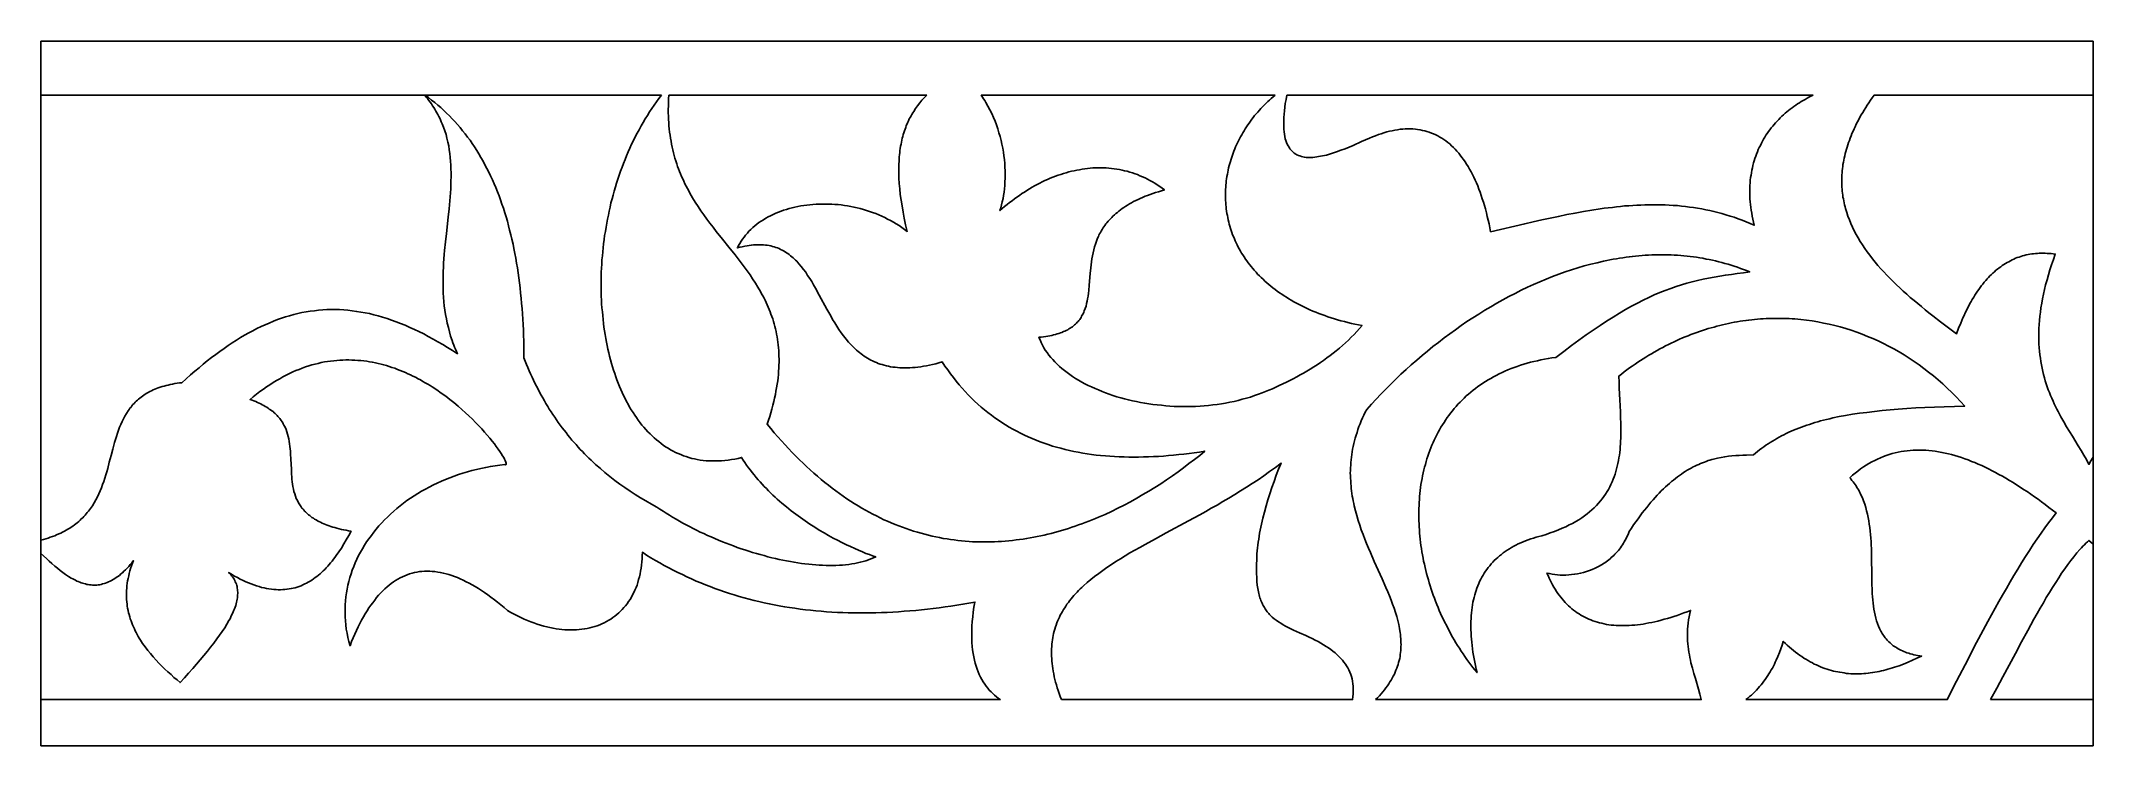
# Model space of a CAD drawing. Extents: x -54 to 62, y 50 to 90.
import ezdxf

# ---------------------------------------------------------------- set-up
doc = ezdxf.new("R2010")
doc.units = 0
doc.header["$MEASUREMENT"] = 0
doc.layers.get('0').update_dxf_attribs({"linetype": 'CONTINUOUS'})
doc.layers.add('LAYER_1', color=18, linetype='CONTINUOUS')

msp = doc.modelspace()

# ---------------------------------------------------------------- linework, layer by layer
for p, q in [((-54.48, 49.81), (-54.48, 89.81)), ((61.98, 49.81), (61.98, 89.81))]:
    msp.add_line(p, q)
at = {"layer": 'LAYER_1'}
for points in [[(61.98, 89.81), (-32.69, 89.81), (-54.48, 89.81)], [(61.98, 89.8), (-54.48, 89.8)], [(-54.48, 49.81), (-32.69, 49.81), (61.98, 49.81)], [(-54.48, 49.81), (61.98, 49.81)]]:
    msp.add_lwpolyline(points, dxfattribs=at)
for points in [[(-54.48, 86.73), (-54.48, 61.49), (-54.34, 61.53), (-54.2, 61.56), (-54.07, 61.61), (-53.95, 61.65), (-53.82, 61.69), (-53.7, 61.74), (-53.59, 61.79), (-53.47, 61.84), (-53.36, 61.89), (-53.25, 61.94), (-53.15, 61.99), (-53.05, 62.05), (-52.95, 62.11), (-52.85, 62.17), (-52.76, 62.23), (-52.67, 62.29), (-52.58, 62.35), (-52.5, 62.42), (-52.42, 62.48), (-52.34, 62.55), (-52.26, 62.62), (-52.19, 62.69), (-52.11, 62.76), (-52.04, 62.83), (-51.98, 62.9), (-51.91, 62.98), (-51.85, 63.05), (-51.79, 63.13), (-51.73, 63.21), (-51.67, 63.28), (-51.62, 63.36), (-51.56, 63.44), (-51.46, 63.61), (-51.37, 63.77), (-51.28, 63.94), (-51.2, 64.11), (-51.12, 64.29), (-51.05, 64.46), (-50.98, 64.64), (-50.92, 64.82), (-50.86, 65), (-50.8, 65.19), (-50.75, 65.37), (-50.69, 65.55), (-50.6, 65.92), (-50.5, 66.29), (-50.41, 66.66), (-50.31, 67.02), (-50.25, 67.2), (-50.2, 67.37), (-50.14, 67.55), (-50.08, 67.72), (-50.02, 67.89), (-49.95, 68.05), (-49.88, 68.22), (-49.8, 68.38), (-49.72, 68.53), (-49.63, 68.68), (-49.53, 68.83), (-49.48, 68.9), (-49.43, 68.97), (-49.37, 69.04), (-49.32, 69.11), (-49.26, 69.18), (-49.2, 69.24), (-49.14, 69.31), (-49.07, 69.37), (-49.01, 69.43), (-48.94, 69.49), (-48.87, 69.55), (-48.8, 69.61), (-48.72, 69.66), (-48.64, 69.72), (-48.56, 69.77), (-48.48, 69.82), (-48.39, 69.87), (-48.3, 69.92), (-48.21, 69.96), (-48.12, 70.01), (-48.02, 70.05), (-47.92, 70.09), (-47.82, 70.13), (-47.72, 70.17), (-47.61, 70.2), (-47.49, 70.23), (-47.38, 70.26), (-47.26, 70.29), (-47.14, 70.32), (-47.01, 70.34), (-46.89, 70.37), (-46.75, 70.39), (-46.62, 70.41), (-46.48, 70.42), (-46.24, 70.64), (-45.99, 70.86), (-45.75, 71.07), (-45.51, 71.27), (-45.27, 71.47), (-45.04, 71.66), (-44.8, 71.85), (-44.56, 72.03), (-44.33, 72.2), (-44.09, 72.37), (-43.85, 72.53), (-43.62, 72.69), (-43.39, 72.84), (-43.15, 72.98), (-42.92, 73.12), (-42.69, 73.25), (-42.45, 73.37), (-42.22, 73.49), (-41.99, 73.61), (-41.76, 73.71), (-41.53, 73.81), (-41.29, 73.91), (-41.06, 74), (-40.83, 74.08), (-40.6, 74.16), (-40.37, 74.22), (-40.13, 74.29), (-39.9, 74.35), (-39.67, 74.4), (-39.43, 74.44), (-39.2, 74.48), (-38.96, 74.51), (-38.73, 74.54), (-38.49, 74.55), (-38.26, 74.57), (-38.02, 74.57), (-37.78, 74.57), (-37.54, 74.57), (-37.3, 74.55), (-37.06, 74.53), (-36.82, 74.51), (-36.57, 74.47), (-36.33, 74.43), (-36.09, 74.39), (-35.84, 74.34), (-35.59, 74.28), (-35.34, 74.21), (-35.09, 74.14), (-34.84, 74.06), (-34.58, 73.97), (-34.33, 73.88), (-34.07, 73.78), (-33.81, 73.68), (-33.55, 73.56), (-33.29, 73.45), (-33.03, 73.32), (-32.76, 73.19), (-32.5, 73.05), (-32.23, 72.9), (-31.95, 72.75), (-31.68, 72.59), (-31.4, 72.42), (-31.13, 72.25), (-30.85, 72.07), (-30.9, 72.19), (-30.95, 72.32), (-31.01, 72.44), (-31.05, 72.56), (-31.1, 72.69), (-31.14, 72.81), (-31.23, 73.06), (-31.3, 73.3), (-31.36, 73.55), (-31.42, 73.8), (-31.47, 74.04), (-31.52, 74.29), (-31.56, 74.53), (-31.59, 74.78), (-31.61, 75.02), (-31.63, 75.27), (-31.65, 75.51), (-31.66, 75.76), (-31.66, 76), (-31.66, 76.24), (-31.66, 76.49), (-31.65, 76.73), (-31.64, 76.97), (-31.63, 77.21), (-31.61, 77.45), (-31.59, 77.69), (-31.57, 77.93), (-31.52, 78.41), (-31.47, 78.88), (-31.37, 79.82), (-31.32, 80.28), (-31.27, 80.75), (-31.25, 80.97), (-31.24, 81.2), (-31.22, 81.43), (-31.21, 81.66), (-31.21, 81.88), (-31.2, 82.11), (-31.2, 82.33), (-31.21, 82.55), (-31.22, 82.77), (-31.23, 82.99), (-31.25, 83.21), (-31.27, 83.43), (-31.31, 83.64), (-31.34, 83.86), (-31.39, 84.07), (-31.44, 84.29), (-31.49, 84.5), (-31.56, 84.71), (-31.63, 84.92), (-31.67, 85.02), (-31.71, 85.12), (-31.76, 85.23), (-31.8, 85.33), (-31.85, 85.43), (-31.9, 85.53), (-31.95, 85.64), (-32.01, 85.74), (-32.07, 85.84), (-32.13, 85.94), (-32.19, 86.04), (-32.25, 86.14), (-32.32, 86.24), (-32.39, 86.34), (-32.46, 86.44), (-32.54, 86.54), (-32.61, 86.63), (-32.69, 86.73)], [(-19.27, 86.73), (-19.41, 86.55), (-19.54, 86.36), (-19.68, 86.17), (-19.81, 85.98), (-19.94, 85.79), (-20.06, 85.59), (-20.19, 85.39), (-20.3, 85.19), (-20.42, 84.99), (-20.53, 84.78), (-20.64, 84.58), (-20.75, 84.37), (-20.86, 84.16), (-20.96, 83.95), (-21.06, 83.73), (-21.15, 83.52), (-21.24, 83.3), (-21.33, 83.09), (-21.42, 82.87), (-21.5, 82.65), (-21.59, 82.42), (-21.66, 82.2), (-21.74, 81.98), (-21.81, 81.75), (-21.88, 81.53), (-21.95, 81.3), (-22.01, 81.07), (-22.07, 80.85), (-22.13, 80.62), (-22.18, 80.39), (-22.23, 80.16), (-22.28, 79.93), (-22.33, 79.7), (-22.37, 79.47), (-22.41, 79.24), (-22.45, 79), (-22.49, 78.77), (-22.52, 78.54), (-22.55, 78.31), (-22.57, 78.08), (-22.6, 77.85), (-22.62, 77.62), (-22.64, 77.39), (-22.65, 77.15), (-22.67, 76.92), (-22.68, 76.7), (-22.68, 76.47), (-22.69, 76.24), (-22.69, 76.01), (-22.69, 75.78), (-22.68, 75.56), (-22.68, 75.33), (-22.67, 75.11), (-22.66, 74.89), (-22.64, 74.67), (-22.62, 74.45), (-22.6, 74.23), (-22.58, 74.01), (-22.56, 73.79), (-22.53, 73.58), (-22.5, 73.36), (-22.46, 73.15), (-22.43, 72.94), (-22.39, 72.73), (-22.35, 72.53), (-22.3, 72.32), (-22.26, 72.12), (-22.21, 71.92), (-22.16, 71.72), (-22.1, 71.52), (-22.04, 71.33), (-21.98, 71.14), (-21.92, 70.95), (-21.86, 70.76), (-21.79, 70.58), (-21.72, 70.39), (-21.65, 70.21), (-21.57, 70.04), (-21.5, 69.86), (-21.42, 69.69), (-21.33, 69.52), (-21.25, 69.36), (-21.16, 69.2), (-21.07, 69.04), (-20.98, 68.88), (-20.88, 68.73), (-20.78, 68.58), (-20.68, 68.44), (-20.58, 68.29), (-20.48, 68.15), (-20.37, 68.02), (-20.26, 67.89), (-20.15, 67.76), (-20.03, 67.64), (-19.91, 67.52), (-19.79, 67.4), (-19.67, 67.29), (-19.55, 67.18), (-19.42, 67.08), (-19.29, 66.98), (-19.16, 66.88), (-19.03, 66.79), (-18.89, 66.7), (-18.75, 66.62), (-18.61, 66.54), (-18.46, 66.47), (-18.32, 66.4), (-18.17, 66.34), (-18.02, 66.28), (-17.87, 66.23), (-17.71, 66.18), (-17.55, 66.13), (-17.39, 66.1), (-17.23, 66.06), (-17.07, 66.03), (-16.9, 66.01), (-16.73, 65.99), (-16.56, 65.98), (-16.38, 65.98), (-16.21, 65.98), (-16.03, 65.98), (-15.85, 65.99), (-15.67, 66.01), (-15.48, 66.03), (-15.29, 66.06), (-15.1, 66.09), (-14.91, 66.13), (-14.72, 66.18), (-14.62, 66.03), (-14.53, 65.89), (-14.43, 65.74), (-14.32, 65.6), (-14.22, 65.46), (-14.11, 65.32), (-14, 65.19), (-13.89, 65.05), (-13.78, 64.92), (-13.67, 64.79), (-13.55, 64.66), (-13.43, 64.54), (-13.31, 64.41), (-13.19, 64.29), (-13.07, 64.17), (-12.94, 64.05), (-12.82, 63.93), (-12.69, 63.82), (-12.56, 63.7), (-12.43, 63.59), (-12.17, 63.37), (-11.91, 63.16), (-11.64, 62.96), (-11.38, 62.77), (-11.11, 62.58), (-10.84, 62.4), (-10.57, 62.23), (-10.31, 62.06), (-10.04, 61.91), (-9.78, 61.76), (-9.52, 61.61), (-9.27, 61.48), (-9.02, 61.35), (-8.77, 61.23), (-8.53, 61.12), (-8.3, 61.01), (-8.08, 60.92), (-7.86, 60.83), (-7.66, 60.74), (-7.46, 60.67), (-7.28, 60.6), (-7.1, 60.54), (-7.24, 60.48), (-7.38, 60.42), (-7.52, 60.37), (-7.67, 60.32), (-7.82, 60.27), (-7.98, 60.23), (-8.14, 60.2), (-8.3, 60.16), (-8.47, 60.14), (-8.64, 60.11), (-8.82, 60.09), (-8.99, 60.07), (-9.17, 60.06), (-9.36, 60.05), (-9.54, 60.05), (-9.73, 60.05), (-9.92, 60.05), (-10.12, 60.06), (-10.31, 60.07), (-10.51, 60.08), (-10.71, 60.1), (-10.91, 60.12), (-11.12, 60.14), (-11.32, 60.17), (-11.53, 60.2), (-11.74, 60.23), (-11.95, 60.27), (-12.16, 60.31), (-12.37, 60.35), (-12.58, 60.39), (-12.8, 60.44), (-13.01, 60.49), (-13.23, 60.55), (-13.44, 60.61), (-13.66, 60.67), (-13.88, 60.73), (-14.09, 60.79), (-14.31, 60.86), (-14.53, 60.93), (-14.74, 61), (-14.96, 61.08), (-15.17, 61.16), (-15.39, 61.24), (-15.6, 61.32), (-15.81, 61.4), (-16.02, 61.49), (-16.23, 61.58), (-16.44, 61.67), (-16.65, 61.76), (-16.86, 61.86), (-17.06, 61.95), (-17.27, 62.05), (-17.47, 62.15), (-17.67, 62.26), (-17.86, 62.36), (-18.06, 62.46), (-18.25, 62.57), (-18.44, 62.68), (-18.63, 62.79), (-18.81, 62.9), (-18.99, 63.02), (-19.17, 63.13), (-19.35, 63.25), (-19.52, 63.36), (-19.84, 63.53), (-20.15, 63.71), (-20.45, 63.89), (-20.76, 64.08), (-21.05, 64.27), (-21.35, 64.47), (-21.63, 64.67), (-21.92, 64.88), (-22.19, 65.1), (-22.47, 65.32), (-22.73, 65.55), (-23, 65.78), (-23.13, 65.9), (-23.25, 66.02), (-23.38, 66.14), (-23.51, 66.26), (-23.63, 66.39), (-23.75, 66.52), (-23.87, 66.64), (-23.99, 66.77), (-24.11, 66.91), (-24.23, 67.04), (-24.35, 67.17), (-24.46, 67.31), (-24.57, 67.45), (-24.68, 67.59), (-24.79, 67.73), (-24.9, 67.87), (-25.01, 68.02), (-25.12, 68.16), (-25.22, 68.31), (-25.32, 68.46), (-25.43, 68.61), (-25.53, 68.77), (-25.63, 68.92), (-25.72, 69.08), (-25.82, 69.24), (-25.91, 69.4), (-26, 69.56), (-26.1, 69.72), (-26.19, 69.89), (-26.27, 70.06), (-26.36, 70.23), (-26.45, 70.4), (-26.53, 70.57), (-26.61, 70.74), (-26.69, 70.92), (-26.77, 71.1), (-26.85, 71.28), (-26.92, 71.46), (-27, 71.65), (-27.07, 71.83), (-27.07, 72.15), (-27.08, 72.47), (-27.08, 72.79), (-27.09, 73.1), (-27.1, 73.41), (-27.12, 73.72), (-27.14, 74.02), (-27.16, 74.33), (-27.18, 74.63), (-27.2, 74.92), (-27.23, 75.22), (-27.26, 75.51), (-27.29, 75.8), (-27.32, 76.09), (-27.36, 76.37), (-27.4, 76.66), (-27.44, 76.94), (-27.49, 77.21), (-27.53, 77.49), (-27.58, 77.76), (-27.64, 78.03), (-27.69, 78.29), (-27.75, 78.56), (-27.81, 78.82), (-27.88, 79.07), (-27.94, 79.33), (-28.01, 79.58), (-28.08, 79.83), (-28.16, 80.07), (-28.23, 80.32), (-28.32, 80.56), (-28.4, 80.8), (-28.48, 81.03), (-28.57, 81.26), (-28.67, 81.49), (-28.76, 81.71), (-28.86, 81.94), (-28.96, 82.16), (-29.06, 82.37), (-29.17, 82.58), (-29.28, 82.79), (-29.39, 83), (-29.51, 83.21), (-29.63, 83.41), (-29.75, 83.6), (-29.87, 83.8), (-30, 83.99), (-30.13, 84.18), (-30.27, 84.36), (-30.4, 84.54), (-30.55, 84.72), (-30.69, 84.9), (-30.84, 85.07), (-30.99, 85.24), (-31.14, 85.4), (-31.3, 85.56), (-31.46, 85.72), (-31.62, 85.87), (-31.79, 86.03), (-31.96, 86.17), (-32.13, 86.32), (-32.31, 86.46), (-32.49, 86.6), (-32.67, 86.73)], [(-4.21, 86.73), (-4.35, 86.59), (-4.48, 86.45), (-4.61, 86.3), (-4.73, 86.14), (-4.84, 85.98), (-4.95, 85.82), (-5, 85.74), (-5.05, 85.65), (-5.1, 85.56), (-5.15, 85.48), (-5.2, 85.39), (-5.24, 85.29), (-5.28, 85.2), (-5.33, 85.11), (-5.37, 85.01), (-5.4, 84.91), (-5.44, 84.81), (-5.47, 84.71), (-5.51, 84.61), (-5.54, 84.5), (-5.57, 84.4), (-5.6, 84.29), (-5.62, 84.18), (-5.65, 84.07), (-5.67, 83.96), (-5.69, 83.84), (-5.71, 83.72), (-5.73, 83.6), (-5.74, 83.48), (-5.76, 83.36), (-5.77, 83.24), (-5.78, 83.11), (-5.78, 82.98), (-5.79, 82.85), (-5.8, 82.58), (-5.8, 82.3), (-5.79, 82.02), (-5.77, 81.72), (-5.74, 81.42), (-5.71, 81.1), (-5.67, 80.78), (-5.61, 80.45), (-5.55, 80.1), (-5.49, 79.75), (-5.41, 79.38), (-5.32, 79.01), (-5.47, 79.12), (-5.62, 79.23), (-5.78, 79.34), (-5.94, 79.44), (-6.1, 79.53), (-6.26, 79.62), (-6.43, 79.71), (-6.59, 79.79), (-6.76, 79.87), (-6.93, 79.95), (-7.1, 80.02), (-7.28, 80.08), (-7.45, 80.14), (-7.63, 80.2), (-7.8, 80.25), (-7.98, 80.3), (-8.16, 80.35), (-8.34, 80.39), (-8.52, 80.42), (-8.7, 80.45), (-8.88, 80.48), (-9.06, 80.51), (-9.24, 80.53), (-9.42, 80.54), (-9.6, 80.55), (-9.78, 80.56), (-9.96, 80.56), (-10.14, 80.56), (-10.32, 80.56), (-10.49, 80.55), (-10.67, 80.54), (-10.84, 80.52), (-11.01, 80.5), (-11.18, 80.48), (-11.35, 80.45), (-11.52, 80.42), (-11.69, 80.39), (-11.85, 80.35), (-12.01, 80.3), (-12.17, 80.26), (-12.33, 80.21), (-12.48, 80.15), (-12.63, 80.1), (-12.78, 80.04), (-12.93, 79.97), (-13.07, 79.9), (-13.21, 79.83), (-13.35, 79.75), (-13.48, 79.67), (-13.61, 79.59), (-13.73, 79.51), (-13.85, 79.42), (-13.97, 79.32), (-14.08, 79.22), (-14.19, 79.12), (-14.3, 79.02), (-14.39, 78.91), (-14.49, 78.8), (-14.58, 78.69), (-14.66, 78.57), (-14.74, 78.45), (-14.82, 78.33), (-14.89, 78.2), (-14.95, 78.07), (-14.81, 78.11), (-14.68, 78.14), (-14.54, 78.17), (-14.41, 78.19), (-14.28, 78.21), (-14.16, 78.23), (-14.04, 78.24), (-13.92, 78.25), (-13.8, 78.25), (-13.69, 78.25), (-13.58, 78.25), (-13.47, 78.24), (-13.36, 78.23), (-13.26, 78.22), (-13.16, 78.2), (-13.06, 78.18), (-12.96, 78.16), (-12.86, 78.13), (-12.77, 78.1), (-12.68, 78.07), (-12.59, 78.03), (-12.5, 77.99), (-12.42, 77.95), (-12.33, 77.9), (-12.25, 77.85), (-12.17, 77.8), (-12.09, 77.75), (-12.02, 77.69), (-11.94, 77.63), (-11.87, 77.57), (-11.8, 77.51), (-11.73, 77.45), (-11.66, 77.38), (-11.59, 77.31), (-11.52, 77.24), (-11.46, 77.16), (-11.33, 77.01), (-11.2, 76.85), (-11.08, 76.69), (-10.97, 76.51), (-10.85, 76.34), (-10.74, 76.16), (-10.63, 75.97), (-10.52, 75.78), (-10.31, 75.39), (-9.88, 74.6), (-9.77, 74.4), (-9.66, 74.21), (-9.55, 74.01), (-9.43, 73.82), (-9.31, 73.63), (-9.19, 73.44), (-9.06, 73.26), (-8.93, 73.08), (-8.79, 72.9), (-8.65, 72.73), (-8.58, 72.65), (-8.5, 72.57), (-8.43, 72.49), (-8.35, 72.42), (-8.27, 72.34), (-8.19, 72.27), (-8.11, 72.2), (-8.02, 72.13), (-7.94, 72.06), (-7.85, 72), (-7.76, 71.93), (-7.67, 71.87), (-7.57, 71.82), (-7.48, 71.76), (-7.38, 71.71), (-7.28, 71.66), (-7.17, 71.61), (-7.07, 71.56), (-6.96, 71.52), (-6.85, 71.48), (-6.74, 71.45), (-6.62, 71.41), (-6.5, 71.38), (-6.38, 71.36), (-6.26, 71.33), (-6.13, 71.31), (-6.01, 71.3), (-5.87, 71.28), (-5.74, 71.27), (-5.6, 71.27), (-5.46, 71.26), (-5.32, 71.27), (-5.17, 71.27), (-5.02, 71.28), (-4.87, 71.29), (-4.71, 71.31), (-4.55, 71.33), (-4.39, 71.36), (-4.22, 71.38), (-4.05, 71.42), (-3.88, 71.46), (-3.7, 71.5), (-3.52, 71.55), (-3.33, 71.6), (-3.18, 71.37), (-3.02, 71.15), (-2.86, 70.93), (-2.7, 70.72), (-2.54, 70.51), (-2.37, 70.31), (-2.2, 70.11), (-2.03, 69.92), (-1.85, 69.73), (-1.67, 69.55), (-1.49, 69.38), (-1.31, 69.21), (-1.12, 69.04), (-0.93, 68.88), (-0.74, 68.73), (-0.54, 68.58), (-0.35, 68.43), (-0.14, 68.29), (0.06, 68.16), (0.26, 68.03), (0.47, 67.9), (0.68, 67.78), (0.9, 67.67), (1.11, 67.56), (1.33, 67.45), (1.55, 67.35), (1.77, 67.25), (2, 67.16), (2.23, 67.07), (2.46, 66.99), (2.69, 66.91), (2.93, 66.83), (3.16, 66.76), (3.4, 66.7), (3.65, 66.64), (3.89, 66.58), (4.14, 66.52), (4.39, 66.48), (4.64, 66.43), (4.89, 66.39), (5.15, 66.35), (5.4, 66.32), (5.66, 66.29), (5.93, 66.27), (6.19, 66.25), (6.45, 66.23), (6.72, 66.22), (6.99, 66.21), (7.26, 66.2), (7.54, 66.2), (7.81, 66.2), (8.09, 66.21), (8.37, 66.21), (8.65, 66.23), (8.94, 66.24), (9.22, 66.26), (9.51, 66.29), (9.8, 66.31), (10.09, 66.34), (10.38, 66.37), (10.68, 66.41), (10.97, 66.45), (11.27, 66.49), (11.57, 66.54), (11.28, 66.3), (10.98, 66.06), (10.67, 65.83), (10.36, 65.59), (10.05, 65.36), (9.73, 65.14), (9.4, 64.91), (9.08, 64.69), (8.74, 64.48), (8.4, 64.27), (8.06, 64.07), (7.71, 63.87), (7.36, 63.67), (7, 63.48), (6.64, 63.3), (6.28, 63.12), (5.91, 62.95), (5.54, 62.79), (5.36, 62.71), (5.17, 62.64), (4.98, 62.56), (4.79, 62.49), (4.6, 62.42), (4.41, 62.35), (4.22, 62.28), (4.03, 62.22), (3.83, 62.15), (3.64, 62.09), (3.44, 62.04), (3.25, 61.98), (3.05, 61.93), (2.86, 61.87), (2.66, 61.83), (2.46, 61.78), (2.26, 61.73), (2.06, 61.69), (1.86, 61.65), (1.66, 61.62), (1.46, 61.58), (1.26, 61.55), (1.06, 61.52), (0.86, 61.5), (0.65, 61.47), (0.45, 61.45), (0.25, 61.43), (0.04, 61.42), (-0.16, 61.41), (-0.37, 61.4), (-0.57, 61.39), (-0.78, 61.39), (-0.98, 61.39), (-1.19, 61.39), (-1.4, 61.39), (-1.61, 61.4), (-1.81, 61.41), (-2.02, 61.43), (-2.23, 61.45), (-2.44, 61.47), (-2.65, 61.5), (-2.86, 61.52), (-3.06, 61.56), (-3.27, 61.59), (-3.48, 61.63), (-3.69, 61.67), (-3.9, 61.72), (-4.11, 61.77), (-4.32, 61.82), (-4.53, 61.88), (-4.74, 61.94), (-4.96, 62), (-5.17, 62.07), (-5.38, 62.14), (-5.59, 62.22), (-5.8, 62.3), (-6.01, 62.38), (-6.22, 62.47), (-6.43, 62.56), (-6.64, 62.65), (-6.85, 62.75), (-7.06, 62.86), (-7.27, 62.97), (-7.48, 63.08), (-7.69, 63.19), (-7.9, 63.31), (-8.11, 63.44), (-8.32, 63.57), (-8.53, 63.7), (-8.74, 63.84), (-8.95, 63.98), (-9.16, 64.13), (-9.37, 64.28), (-9.58, 64.44), (-9.78, 64.6), (-9.99, 64.76), (-10.2, 64.93), (-10.41, 65.11), (-10.61, 65.29), (-10.82, 65.47), (-11.03, 65.66), (-11.23, 65.85), (-11.44, 66.05), (-11.64, 66.26), (-11.85, 66.46), (-12.05, 66.68), (-12.25, 66.9), (-12.46, 67.12), (-12.66, 67.35), (-12.86, 67.58), (-13.06, 67.82), (-13.27, 68.07), (-13.19, 68.29), (-13.12, 68.51), (-13.06, 68.72), (-13, 68.93), (-12.94, 69.14), (-12.89, 69.35), (-12.85, 69.55), (-12.8, 69.75), (-12.77, 69.95), (-12.73, 70.14), (-12.7, 70.33), (-12.67, 70.52), (-12.65, 70.7), (-12.63, 70.89), (-12.62, 71.07), (-12.61, 71.24), (-12.6, 71.42), (-12.59, 71.59), (-12.59, 71.76), (-12.6, 71.93), (-12.6, 72.09), (-12.61, 72.25), (-12.62, 72.41), (-12.64, 72.57), (-12.66, 72.73), (-12.68, 72.88), (-12.7, 73.03), (-12.73, 73.18), (-12.76, 73.33), (-12.79, 73.48), (-12.83, 73.62), (-12.87, 73.76), (-12.91, 73.9), (-12.95, 74.04), (-13, 74.18), (-13.05, 74.32), (-13.1, 74.45), (-13.15, 74.58), (-13.2, 74.71), (-13.26, 74.84), (-13.32, 74.97), (-13.38, 75.1), (-13.44, 75.22), (-13.51, 75.35), (-13.58, 75.47), (-13.64, 75.59), (-13.79, 75.84), (-13.93, 76.07), (-14.09, 76.31), (-14.24, 76.54), (-14.41, 76.77), (-14.57, 77), (-14.74, 77.22), (-14.91, 77.45), (-15.09, 77.67), (-15.45, 78.11), (-15.8, 78.56), (-16.16, 79.01), (-16.34, 79.24), (-16.52, 79.47), (-16.69, 79.7), (-16.86, 79.94), (-17.03, 80.18), (-17.19, 80.42), (-17.35, 80.67), (-17.5, 80.92), (-17.65, 81.18), (-17.72, 81.31), (-17.79, 81.44), (-17.86, 81.58), (-17.93, 81.71), (-18, 81.85), (-18.06, 81.99), (-18.12, 82.13), (-18.18, 82.27), (-18.24, 82.41), (-18.29, 82.56), (-18.35, 82.7), (-18.4, 82.85), (-18.45, 83.01), (-18.5, 83.16), (-18.54, 83.31), (-18.58, 83.47), (-18.62, 83.63), (-18.66, 83.79), (-18.69, 83.96), (-18.72, 84.12), (-18.75, 84.29), (-18.78, 84.47), (-18.8, 84.64), (-18.82, 84.82), (-18.84, 84.99), (-18.85, 85.18), (-18.86, 85.36), (-18.87, 85.55), (-18.88, 85.74), (-18.88, 85.93), (-18.87, 86.13), (-18.87, 86.32), (-18.86, 86.53), (-18.84, 86.73)], [(15.56, 86.73), (15.45, 86.64), (15.34, 86.55), (15.24, 86.46), (15.14, 86.37), (15.04, 86.27), (14.94, 86.18), (14.85, 86.08), (14.76, 85.98), (14.67, 85.88), (14.58, 85.78), (14.49, 85.68), (14.4, 85.58), (14.32, 85.47), (14.24, 85.37), (14.16, 85.26), (14.08, 85.15), (14.01, 85.05), (13.94, 84.94), (13.87, 84.83), (13.8, 84.72), (13.73, 84.61), (13.67, 84.49), (13.6, 84.38), (13.54, 84.27), (13.48, 84.15), (13.43, 84.04), (13.37, 83.92), (13.32, 83.81), (13.27, 83.69), (13.22, 83.57), (13.18, 83.45), (13.14, 83.34), (13.1, 83.22), (13.06, 83.1), (13.02, 82.98), (12.99, 82.86), (12.95, 82.74), (12.92, 82.61), (12.9, 82.49), (12.87, 82.37), (12.85, 82.25), (12.83, 82.13), (12.81, 82), (12.79, 81.88), (12.78, 81.76), (12.77, 81.63), (12.76, 81.51), (12.75, 81.39), (12.75, 81.26), (12.74, 81.14), (12.74, 81.02), (12.75, 80.89), (12.75, 80.77), (12.76, 80.65), (12.77, 80.52), (12.78, 80.4), (12.79, 80.28), (12.81, 80.15), (12.83, 80.03), (12.85, 79.91), (12.87, 79.79), (12.9, 79.67), (12.93, 79.54), (12.96, 79.42), (12.99, 79.3), (13.03, 79.18), (13.07, 79.06), (13.11, 78.94), (13.15, 78.82), (13.2, 78.71), (13.25, 78.59), (13.3, 78.47), (13.36, 78.35), (13.41, 78.24), (13.47, 78.12), (13.53, 78.01), (13.6, 77.89), (13.66, 77.78), (13.73, 77.67), (13.8, 77.56), (13.88, 77.44), (13.96, 77.33), (14.04, 77.22), (14.12, 77.12), (14.2, 77.01), (14.29, 76.9), (14.38, 76.8), (14.48, 76.69), (14.57, 76.59), (14.67, 76.49), (14.77, 76.39), (14.88, 76.29), (14.98, 76.19), (15.09, 76.09), (15.2, 75.99), (15.32, 75.9), (15.44, 75.8), (15.56, 75.71), (15.68, 75.62), (15.81, 75.53), (15.94, 75.44), (16.07, 75.35), (16.2, 75.27), (16.34, 75.18), (16.48, 75.1), (16.62, 75.02), (16.77, 74.94), (16.92, 74.86), (17.07, 74.78), (17.22, 74.71), (17.38, 74.63), (17.54, 74.56), (17.7, 74.49), (17.87, 74.42), (18.04, 74.35), (18.21, 74.29), (18.39, 74.23), (18.56, 74.16), (18.74, 74.11), (18.93, 74.05), (19.11, 73.99), (19.3, 73.94), (19.5, 73.89), (19.69, 73.84), (19.89, 73.79), (20.09, 73.74), (20.3, 73.7), (20.5, 73.66), (20.35, 73.49), (20.2, 73.32), (20.04, 73.16), (19.88, 73), (19.72, 72.84), (19.55, 72.68), (19.38, 72.53), (19.21, 72.38), (19.03, 72.24), (18.85, 72.1), (18.68, 71.96), (18.49, 71.83), (18.31, 71.69), (18.13, 71.56), (17.94, 71.44), (17.75, 71.32), (17.56, 71.2), (17.37, 71.08), (17.18, 70.97), (16.98, 70.86), (16.79, 70.75), (16.59, 70.64), (16.4, 70.54), (16.2, 70.45), (16, 70.35), (15.8, 70.26), (15.61, 70.17), (15.41, 70.08), (15.21, 70), (15.01, 69.92), (14.82, 69.84), (14.62, 69.77), (14.39, 69.69), (14.17, 69.61), (13.93, 69.54), (13.7, 69.48), (13.47, 69.42), (13.23, 69.36), (12.99, 69.31), (12.75, 69.27), (12.51, 69.23), (12.27, 69.19), (12.03, 69.16), (11.79, 69.13), (11.54, 69.11), (11.3, 69.09), (11.05, 69.08), (10.81, 69.07), (10.56, 69.07), (10.32, 69.07), (10.08, 69.07), (9.83, 69.08), (9.59, 69.1), (9.35, 69.11), (9.11, 69.14), (8.87, 69.16), (8.63, 69.19), (8.39, 69.23), (8.16, 69.26), (7.93, 69.3), (7.7, 69.35), (7.47, 69.4), (7.24, 69.45), (7.02, 69.51), (6.8, 69.57), (6.58, 69.63), (6.36, 69.7), (6.15, 69.77), (5.94, 69.85), (5.74, 69.93), (5.54, 70.01), (5.34, 70.09), (5.14, 70.18), (4.95, 70.27), (4.77, 70.36), (4.59, 70.46), (4.41, 70.56), (4.24, 70.67), (4.07, 70.77), (3.91, 70.88), (3.76, 71), (3.61, 71.11), (3.46, 71.23), (3.32, 71.35), (3.19, 71.47), (3.06, 71.6), (2.94, 71.73), (2.83, 71.86), (2.72, 71.99), (2.62, 72.13), (2.52, 72.27), (2.44, 72.41), (2.36, 72.55), (2.28, 72.7), (2.22, 72.85), (2.19, 72.92), (2.16, 73), (2.29, 73.01), (2.42, 73.03), (2.54, 73.04), (2.66, 73.06), (2.77, 73.08), (2.88, 73.11), (2.99, 73.13), (3.09, 73.16), (3.19, 73.19), (3.28, 73.22), (3.38, 73.25), (3.46, 73.28), (3.55, 73.32), (3.63, 73.35), (3.71, 73.39), (3.79, 73.43), (3.86, 73.47), (3.93, 73.51), (3.99, 73.56), (4.06, 73.6), (4.12, 73.65), (4.17, 73.7), (4.23, 73.74), (4.28, 73.8), (4.33, 73.85), (4.38, 73.9), (4.42, 73.96), (4.47, 74.01), (4.51, 74.07), (4.55, 74.13), (4.58, 74.19), (4.62, 74.25), (4.65, 74.31), (4.68, 74.37), (4.71, 74.43), (4.73, 74.5), (4.78, 74.63), (4.83, 74.77), (4.86, 74.91), (4.89, 75.05), (4.92, 75.19), (4.95, 75.34), (4.97, 75.5), (4.98, 75.65), (5.01, 75.96), (5.07, 76.62), (5.1, 76.95), (5.12, 77.12), (5.14, 77.29), (5.16, 77.45), (5.19, 77.62), (5.23, 77.79), (5.27, 77.96), (5.31, 78.13), (5.36, 78.29), (5.42, 78.46), (5.49, 78.63), (5.53, 78.71), (5.56, 78.79), (5.6, 78.87), (5.65, 78.95), (5.69, 79.03), (5.74, 79.11), (5.79, 79.19), (5.84, 79.27), (5.9, 79.35), (5.95, 79.43), (6.02, 79.5), (6.08, 79.58), (6.14, 79.65), (6.21, 79.73), (6.29, 79.8), (6.36, 79.88), (6.44, 79.95), (6.52, 80.02), (6.61, 80.09), (6.69, 80.16), (6.79, 80.23), (6.88, 80.3), (6.98, 80.37), (7.08, 80.44), (7.19, 80.5), (7.3, 80.57), (7.41, 80.63), (7.53, 80.7), (7.65, 80.76), (7.78, 80.82), (7.91, 80.88), (8.04, 80.94), (8.18, 81), (8.32, 81.05), (8.47, 81.11), (8.62, 81.16), (8.78, 81.21), (8.94, 81.26), (9.11, 81.31), (9.28, 81.36), (9.15, 81.46), (9.01, 81.56), (8.87, 81.65), (8.74, 81.74), (8.6, 81.82), (8.46, 81.9), (8.32, 81.97), (8.18, 82.04), (8.04, 82.11), (7.89, 82.17), (7.75, 82.23), (7.61, 82.28), (7.46, 82.33), (7.32, 82.37), (7.17, 82.42), (7.02, 82.45), (6.88, 82.49), (6.73, 82.52), (6.58, 82.54), (6.43, 82.56), (6.28, 82.58), (6.13, 82.6), (5.98, 82.61), (5.83, 82.61), (5.68, 82.62), (5.53, 82.62), (5.38, 82.61), (5.22, 82.61), (5.07, 82.59), (4.92, 82.58), (4.77, 82.56), (4.62, 82.54), (4.46, 82.51), (4.31, 82.49), (4.16, 82.45), (4.01, 82.42), (3.86, 82.38), (3.7, 82.34), (3.55, 82.29), (3.4, 82.24), (3.25, 82.19), (3.1, 82.14), (2.95, 82.08), (2.8, 82.02), (2.65, 81.95), (2.5, 81.89), (2.35, 81.82), (2.21, 81.74), (2.06, 81.67), (1.91, 81.59), (1.77, 81.51), (1.62, 81.42), (1.48, 81.33), (1.33, 81.24), (1.19, 81.15), (1.05, 81.05), (0.91, 80.95), (0.77, 80.85), (0.63, 80.75), (0.49, 80.64), (0.35, 80.53), (0.21, 80.42), (0.08, 80.3), (-0.06, 80.19), (-0.01, 80.35), (0.04, 80.52), (0.08, 80.69), (0.12, 80.87), (0.15, 81.05), (0.18, 81.24), (0.2, 81.43), (0.22, 81.62), (0.23, 81.82), (0.24, 82.03), (0.24, 82.23), (0.24, 82.44), (0.23, 82.65), (0.22, 82.86), (0.2, 83.08), (0.17, 83.29), (0.14, 83.51), (0.1, 83.73), (0.06, 83.95), (0.01, 84.17), (-0.04, 84.39), (-0.11, 84.61), (-0.18, 84.83), (-0.25, 85.05), (-0.33, 85.26), (-0.42, 85.48), (-0.52, 85.69), (-0.63, 85.91), (-0.74, 86.12), (-0.86, 86.32), (-0.92, 86.43), (-0.98, 86.53), (-1.05, 86.63), (-1.12, 86.73)], [(46.09, 86.73), (45.97, 86.68), (45.86, 86.62), (45.75, 86.56), (45.64, 86.5), (45.53, 86.44), (45.42, 86.38), (45.32, 86.31), (45.21, 86.24), (45.11, 86.17), (45, 86.1), (44.9, 86.02), (44.8, 85.95), (44.7, 85.87), (44.6, 85.79), (44.51, 85.71), (44.41, 85.62), (44.32, 85.54), (44.23, 85.45), (44.14, 85.36), (44.05, 85.26), (43.96, 85.17), (43.88, 85.07), (43.8, 84.98), (43.72, 84.88), (43.64, 84.77), (43.56, 84.67), (43.49, 84.56), (43.42, 84.46), (43.35, 84.35), (43.28, 84.24), (43.22, 84.12), (43.16, 84.01), (43.1, 83.89), (43.04, 83.77), (42.98, 83.65), (42.93, 83.53), (42.88, 83.4), (42.84, 83.28), (42.79, 83.15), (42.75, 83.02), (42.71, 82.89), (42.68, 82.75), (42.65, 82.62), (42.62, 82.48), (42.59, 82.34), (42.57, 82.2), (42.55, 82.06), (42.53, 81.91), (42.52, 81.77), (42.51, 81.62), (42.5, 81.47), (42.5, 81.32), (42.5, 81.16), (42.51, 81.01), (42.51, 80.85), (42.53, 80.69), (42.54, 80.53), (42.56, 80.37), (42.58, 80.21), (42.61, 80.04), (42.64, 79.87), (42.67, 79.7), (42.71, 79.53), (42.75, 79.36), (42.52, 79.46), (42.3, 79.56), (42.07, 79.65), (41.84, 79.73), (41.61, 79.81), (41.38, 79.88), (41.15, 79.95), (40.92, 80.02), (40.69, 80.08), (40.46, 80.14), (40.23, 80.19), (40, 80.24), (39.77, 80.28), (39.54, 80.32), (39.31, 80.36), (39.08, 80.39), (38.85, 80.42), (38.62, 80.44), (38.39, 80.47), (38.16, 80.48), (37.93, 80.5), (37.7, 80.51), (37.47, 80.51), (37.24, 80.52), (37.01, 80.52), (36.78, 80.52), (36.55, 80.51), (36.32, 80.5), (36.09, 80.49), (35.86, 80.48), (35.63, 80.46), (35.39, 80.45), (35.16, 80.42), (34.93, 80.4), (34.7, 80.37), (34.46, 80.35), (34.23, 80.32), (34, 80.28), (33.53, 80.21), (33.06, 80.13), (32.59, 80.05), (32.12, 79.96), (31.64, 79.86), (31.17, 79.76), (30.69, 79.66), (30.21, 79.55), (29.73, 79.44), (27.79, 78.99), (27.75, 79.21), (27.7, 79.43), (27.65, 79.65), (27.6, 79.86), (27.55, 80.07), (27.5, 80.28), (27.44, 80.48), (27.38, 80.67), (27.32, 80.86), (27.26, 81.05), (27.2, 81.23), (27.13, 81.41), (27.06, 81.59), (26.99, 81.76), (26.92, 81.92), (26.84, 82.08), (26.76, 82.24), (26.68, 82.39), (26.6, 82.54), (26.52, 82.69), (26.43, 82.82), (26.35, 82.96), (26.26, 83.09), (26.16, 83.21), (26.07, 83.34), (25.98, 83.45), (25.88, 83.56), (25.78, 83.67), (25.68, 83.77), (25.57, 83.87), (25.47, 83.97), (25.36, 84.05), (25.25, 84.14), (25.14, 84.22), (25.03, 84.29), (24.91, 84.36), (24.79, 84.43), (24.68, 84.49), (24.55, 84.54), (24.43, 84.59), (24.31, 84.64), (24.18, 84.68), (24.05, 84.71), (23.92, 84.74), (23.79, 84.77), (23.65, 84.79), (23.52, 84.81), (23.38, 84.82), (23.24, 84.82), (23.1, 84.82), (22.95, 84.82), (22.81, 84.81), (22.66, 84.8), (22.51, 84.78), (22.36, 84.75), (22.21, 84.72), (22.05, 84.69), (21.9, 84.65), (21.74, 84.6), (21.58, 84.55), (21.42, 84.5), (21.25, 84.44), (21.09, 84.37), (20.92, 84.3), (20.47, 84.1), (20, 83.89), (19.76, 83.79), (19.53, 83.7), (19.29, 83.61), (19.05, 83.52), (18.82, 83.44), (18.59, 83.37), (18.47, 83.34), (18.36, 83.31), (18.25, 83.29), (18.14, 83.27), (18.03, 83.25), (17.92, 83.23), (17.82, 83.22), (17.71, 83.21), (17.61, 83.2), (17.51, 83.2), (17.41, 83.2), (17.32, 83.21), (17.22, 83.22), (17.13, 83.24), (17.05, 83.26), (16.96, 83.29), (16.88, 83.32), (16.8, 83.36), (16.73, 83.4), (16.65, 83.45), (16.58, 83.5), (16.52, 83.56), (16.46, 83.63), (16.4, 83.7), (16.35, 83.78), (16.3, 83.86), (16.25, 83.95), (16.21, 84.05), (16.17, 84.16), (16.14, 84.27), (16.11, 84.39), (16.09, 84.52), (16.07, 84.66), (16.06, 84.81), (16.05, 84.96), (16.05, 85.12), (16.05, 85.29), (16.06, 85.47), (16.07, 85.66), (16.09, 85.85), (16.11, 86.06), (16.14, 86.27), (16.18, 86.5), (16.23, 86.73)], [(61.98, 66.19), (61.86, 65.99), (61.75, 65.79), (61.61, 66.06), (61.46, 66.32), (61.3, 66.58), (61.14, 66.84), (60.81, 67.38), (60.65, 67.65), (60.48, 67.92), (60.32, 68.2), (60.16, 68.49), (60, 68.78), (59.93, 68.93), (59.85, 69.08), (59.78, 69.23), (59.71, 69.38), (59.64, 69.54), (59.57, 69.7), (59.51, 69.86), (59.44, 70.02), (59.38, 70.19), (59.33, 70.36), (59.27, 70.53), (59.22, 70.7), (59.17, 70.88), (59.13, 71.06), (59.09, 71.24), (59.05, 71.43), (59.02, 71.62), (58.99, 71.81), (58.96, 72.01), (58.94, 72.21), (58.92, 72.41), (58.91, 72.62), (58.9, 72.83), (58.9, 73.05), (58.9, 73.27), (58.91, 73.49), (58.92, 73.72), (58.94, 73.95), (58.96, 74.19), (58.99, 74.43), (59.02, 74.68), (59.07, 74.93), (59.11, 75.18), (59.17, 75.44), (59.23, 75.71), (59.29, 75.98), (59.37, 76.26), (59.45, 76.54), (59.53, 76.82), (59.63, 77.11), (59.73, 77.41), (59.84, 77.72), (59.72, 77.73), (59.61, 77.75), (59.49, 77.76), (59.38, 77.76), (59.27, 77.77), (59.15, 77.77), (59.04, 77.77), (58.93, 77.77), (58.82, 77.76), (58.71, 77.75), (58.61, 77.74), (58.5, 77.73), (58.39, 77.71), (58.29, 77.69), (58.18, 77.67), (58.08, 77.64), (57.98, 77.62), (57.88, 77.59), (57.78, 77.55), (57.68, 77.52), (57.58, 77.48), (57.48, 77.44), (57.39, 77.39), (57.29, 77.34), (57.2, 77.29), (57.1, 77.24), (57.01, 77.19), (56.92, 77.13), (56.83, 77.07), (56.74, 77), (56.65, 76.94), (56.56, 76.87), (56.47, 76.8), (56.39, 76.72), (56.3, 76.64), (56.22, 76.56), (56.13, 76.48), (56.05, 76.4), (55.97, 76.31), (55.89, 76.22), (55.81, 76.12), (55.73, 76.02), (55.65, 75.93), (55.58, 75.82), (55.5, 75.72), (55.42, 75.61), (55.35, 75.5), (55.28, 75.39), (55.21, 75.27), (55.13, 75.15), (55.06, 75.03), (54.99, 74.91), (54.93, 74.78), (54.86, 74.65), (54.79, 74.52), (54.73, 74.38), (54.66, 74.24), (54.6, 74.1), (54.47, 73.81), (54.35, 73.51), (54.24, 73.2), (53.78, 73.54), (53.33, 73.87), (52.89, 74.22), (52.67, 74.39), (52.45, 74.56), (52.24, 74.74), (52.03, 74.91), (51.82, 75.08), (51.61, 75.26), (51.41, 75.44), (51.21, 75.62), (51.02, 75.8), (50.83, 75.98), (50.64, 76.16), (50.46, 76.34), (50.28, 76.52), (50.11, 76.71), (49.94, 76.89), (49.77, 77.08), (49.61, 77.27), (49.46, 77.46), (49.31, 77.65), (49.17, 77.85), (49.03, 78.04), (48.9, 78.24), (48.77, 78.44), (48.65, 78.64), (48.54, 78.84), (48.43, 79.04), (48.33, 79.25), (48.24, 79.45), (48.15, 79.66), (48.07, 79.87), (48, 80.09), (47.94, 80.3), (47.91, 80.41), (47.88, 80.52), (47.86, 80.63), (47.83, 80.74), (47.81, 80.85), (47.79, 80.96), (47.78, 81.07), (47.76, 81.18), (47.75, 81.29), (47.74, 81.41), (47.73, 81.52), (47.73, 81.63), (47.72, 81.75), (47.72, 81.86), (47.72, 81.98), (47.73, 82.1), (47.73, 82.21), (47.74, 82.33), (47.75, 82.45), (47.76, 82.57), (47.78, 82.69), (47.79, 82.81), (47.81, 82.93), (47.84, 83.05), (47.86, 83.17), (47.89, 83.3), (47.92, 83.42), (47.95, 83.54), (47.98, 83.67), (48.02, 83.79), (48.06, 83.92), (48.1, 84.05), (48.15, 84.17), (48.2, 84.3), (48.25, 84.43), (48.3, 84.56), (48.36, 84.69), (48.42, 84.82), (48.48, 84.95), (48.54, 85.09), (48.61, 85.22), (48.68, 85.35), (48.75, 85.49), (48.83, 85.62), (48.91, 85.76), (48.99, 85.89), (49.08, 86.03), (49.16, 86.17), (49.25, 86.31), (49.35, 86.45), (49.45, 86.59), (49.55, 86.73), (61.98, 86.73)], [(21.26, 52.44), (21.37, 52.55), (21.48, 52.66), (21.58, 52.77), (21.67, 52.88), (21.76, 52.99), (21.85, 53.11), (21.93, 53.22), (22.01, 53.33), (22.08, 53.44), (22.15, 53.55), (22.21, 53.66), (22.27, 53.77), (22.33, 53.88), (22.38, 54), (22.42, 54.11), (22.47, 54.22), (22.51, 54.33), (22.54, 54.44), (22.57, 54.55), (22.6, 54.66), (22.63, 54.78), (22.65, 54.89), (22.66, 55), (22.68, 55.11), (22.69, 55.22), (22.7, 55.34), (22.7, 55.45), (22.71, 55.56), (22.7, 55.67), (22.7, 55.79), (22.69, 55.9), (22.68, 56.01), (22.67, 56.13), (22.66, 56.24), (22.64, 56.35), (22.62, 56.47), (22.6, 56.58), (22.58, 56.7), (22.52, 56.93), (22.46, 57.16), (22.39, 57.39), (22.31, 57.62), (22.23, 57.85), (22.14, 58.09), (22.05, 58.33), (21.95, 58.56), (21.85, 58.8), (21.63, 59.29), (21.41, 59.78), (21.19, 60.27), (20.97, 60.78), (20.86, 61.03), (20.75, 61.29), (20.65, 61.55), (20.55, 61.81), (20.45, 62.08), (20.36, 62.34), (20.27, 62.61), (20.19, 62.88), (20.12, 63.15), (20.05, 63.43), (20.02, 63.57), (19.99, 63.71), (19.97, 63.85), (19.94, 63.99), (19.92, 64.13), (19.9, 64.28), (19.88, 64.42), (19.87, 64.56), (19.86, 64.71), (19.85, 64.85), (19.84, 65), (19.84, 65.15), (19.83, 65.29), (19.84, 65.44), (19.84, 65.59), (19.85, 65.74), (19.86, 65.89), (19.87, 66.04), (19.89, 66.19), (19.91, 66.35), (19.94, 66.5), (19.96, 66.66), (19.99, 66.81), (20.03, 66.97), (20.07, 67.13), (20.11, 67.28), (20.16, 67.44), (20.21, 67.6), (20.26, 67.76), (20.32, 67.93), (20.38, 68.09), (20.45, 68.25), (20.52, 68.42), (20.6, 68.58), (20.68, 68.75), (20.76, 68.91), (21.03, 69.21), (21.3, 69.49), (21.57, 69.78), (21.85, 70.06), (22.13, 70.34), (22.41, 70.62), (22.7, 70.9), (23, 71.17), (23.29, 71.43), (23.6, 71.7), (23.9, 71.96), (24.21, 72.21), (24.52, 72.47), (24.83, 72.71), (25.15, 72.96), (25.47, 73.2), (25.8, 73.43), (26.12, 73.66), (26.45, 73.89), (26.79, 74.11), (27.12, 74.32), (27.46, 74.53), (27.8, 74.73), (28.14, 74.93), (28.48, 75.12), (28.83, 75.31), (29.18, 75.49), (29.53, 75.67), (29.88, 75.84), (30.23, 76), (30.59, 76.15), (30.94, 76.3), (31.3, 76.44), (31.66, 76.58), (32.02, 76.71), (32.38, 76.83), (32.74, 76.94), (33.1, 77.05), (33.47, 77.14), (33.83, 77.23), (34.2, 77.32), (34.38, 77.35), (34.56, 77.39), (34.74, 77.43), (34.93, 77.46), (35.11, 77.49), (35.29, 77.51), (35.48, 77.54), (35.66, 77.56), (35.84, 77.59), (36.02, 77.6), (36.21, 77.62), (36.39, 77.64), (36.57, 77.65), (36.76, 77.66), (36.94, 77.67), (37.12, 77.67), (37.3, 77.68), (37.49, 77.68), (37.67, 77.68), (37.85, 77.67), (38.03, 77.67), (38.21, 77.66), (38.4, 77.65), (38.58, 77.64), (38.76, 77.62), (38.94, 77.6), (39.12, 77.58), (39.3, 77.56), (39.48, 77.54), (39.66, 77.51), (39.84, 77.48), (40.02, 77.44), (40.2, 77.41), (40.38, 77.37), (40.56, 77.33), (40.74, 77.29), (40.91, 77.24), (41.09, 77.19), (41.27, 77.14), (41.44, 77.09), (41.62, 77.03), (41.8, 76.97), (41.97, 76.91), (42.15, 76.84), (42.32, 76.78), (42.5, 76.71), (42.14, 76.66), (41.79, 76.62), (41.46, 76.57), (41.12, 76.53), (40.8, 76.47), (40.48, 76.42), (40.16, 76.36), (39.85, 76.29), (39.54, 76.22), (39.23, 76.15), (38.93, 76.07), (38.62, 75.98), (38.32, 75.88), (38.01, 75.77), (37.7, 75.66), (37.39, 75.54), (37.08, 75.4), (36.77, 75.26), (36.44, 75.11), (36.12, 74.94), (35.78, 74.76), (35.44, 74.57), (35.1, 74.37), (34.74, 74.15), (34.37, 73.92), (34, 73.67), (33.61, 73.41), (33.21, 73.14), (32.8, 72.84), (32.38, 72.53), (31.94, 72.2), (31.49, 71.86), (31.27, 71.83), (31.06, 71.79), (30.85, 71.76), (30.65, 71.72), (30.45, 71.67), (30.25, 71.63), (30.05, 71.58), (29.86, 71.53), (29.67, 71.47), (29.49, 71.41), (29.3, 71.35), (29.12, 71.29), (28.95, 71.22), (28.77, 71.15), (28.6, 71.08), (28.44, 71), (28.27, 70.92), (28.11, 70.84), (27.95, 70.76), (27.8, 70.67), (27.65, 70.58), (27.5, 70.49), (27.35, 70.39), (27.21, 70.3), (27.07, 70.2), (26.93, 70.1), (26.8, 69.99), (26.67, 69.89), (26.54, 69.78), (26.41, 69.67), (26.29, 69.55), (26.17, 69.44), (26.06, 69.32), (25.94, 69.2), (25.83, 69.08), (25.73, 68.95), (25.62, 68.83), (25.52, 68.7), (25.42, 68.57), (25.33, 68.44), (25.23, 68.3), (25.15, 68.17), (25.06, 68.03), (24.97, 67.89), (24.89, 67.75), (24.81, 67.61), (24.74, 67.47), (24.66, 67.32), (24.59, 67.17), (24.53, 67.03), (24.46, 66.88), (24.4, 66.72), (24.34, 66.57), (24.28, 66.42), (24.23, 66.26), (24.18, 66.11), (24.13, 65.95), (24.09, 65.79), (24.04, 65.63), (24, 65.47), (23.97, 65.31), (23.93, 65.14), (23.9, 64.98), (23.87, 64.81), (23.84, 64.65), (23.82, 64.48), (23.8, 64.31), (23.78, 64.14), (23.76, 63.97), (23.75, 63.8), (23.73, 63.63), (23.73, 63.46), (23.72, 63.29), (23.72, 63.11), (23.71, 62.94), (23.72, 62.77), (23.72, 62.59), (23.73, 62.42), (23.73, 62.24), (23.75, 62.07), (23.76, 61.89), (23.78, 61.71), (23.79, 61.54), (23.82, 61.36), (23.84, 61.18), (23.87, 61.01), (23.89, 60.83), (23.92, 60.65), (23.96, 60.47), (23.99, 60.3), (24.03, 60.12), (24.07, 59.94), (24.11, 59.77), (24.16, 59.59), (24.21, 59.41), (24.26, 59.24), (24.31, 59.06), (24.36, 58.89), (24.42, 58.71), (24.48, 58.54), (24.54, 58.36), (24.6, 58.19), (24.67, 58.02), (24.74, 57.84), (24.81, 57.67), (24.88, 57.5), (24.95, 57.33), (25.03, 57.16), (25.11, 56.99), (25.19, 56.82), (25.28, 56.66), (25.36, 56.49), (25.45, 56.32), (25.54, 56.16), (25.63, 55.99), (25.72, 55.83), (25.82, 55.67), (25.92, 55.51), (26.02, 55.35), (26.12, 55.19), (26.23, 55.03), (26.33, 54.88), (26.44, 54.72), (26.55, 54.57), (26.67, 54.42), (26.78, 54.27), (26.9, 54.12), (27.02, 53.97), (26.97, 54.17), (26.93, 54.37), (26.89, 54.57), (26.85, 54.76), (26.82, 54.95), (26.79, 55.14), (26.76, 55.33), (26.74, 55.51), (26.72, 55.69), (26.71, 55.87), (26.69, 56.04), (26.68, 56.22), (26.67, 56.39), (26.67, 56.56), (26.67, 56.72), (26.67, 56.88), (26.68, 57.05), (26.69, 57.2), (26.7, 57.36), (26.72, 57.51), (26.74, 57.66), (26.76, 57.81), (26.79, 57.96), (26.82, 58.1), (26.85, 58.24), (26.89, 58.38), (26.93, 58.51), (26.97, 58.64), (27.01, 58.77), (27.06, 58.9), (27.12, 59.03), (27.17, 59.15), (27.23, 59.27), (27.29, 59.39), (27.36, 59.5), (27.43, 59.61), (27.5, 59.72), (27.58, 59.83), (27.65, 59.94), (27.74, 60.04), (27.82, 60.14), (27.91, 60.24), (28, 60.33), (28.1, 60.42), (28.2, 60.51), (28.3, 60.6), (28.4, 60.68), (28.51, 60.77), (28.62, 60.85), (28.74, 60.92), (28.86, 61), (28.98, 61.07), (29.1, 61.14), (29.23, 61.21), (29.36, 61.27), (29.5, 61.33), (29.64, 61.39), (29.78, 61.45), (29.92, 61.5), (30.07, 61.56), (30.22, 61.6), (30.38, 61.65), (30.53, 61.7), (30.7, 61.74), (30.94, 61.81), (31.18, 61.9), (31.42, 61.98), (31.64, 62.07), (31.85, 62.16), (32.06, 62.25), (32.25, 62.35), (32.44, 62.44), (32.62, 62.55), (32.79, 62.65), (32.96, 62.76), (33.12, 62.87), (33.27, 62.98), (33.41, 63.09), (33.54, 63.21), (33.67, 63.33), (33.8, 63.45), (33.91, 63.58), (34.02, 63.71), (34.13, 63.84), (34.22, 63.97), (34.31, 64.1), (34.4, 64.24), (34.48, 64.37), (34.56, 64.51), (34.62, 64.65), (34.69, 64.8), (34.75, 64.94), (34.8, 65.09), (34.86, 65.23), (34.9, 65.38), (34.94, 65.53), (34.98, 65.69), (35.02, 65.84), (35.05, 66), (35.07, 66.15), (35.1, 66.31), (35.12, 66.47), (35.14, 66.63), (35.15, 66.79), (35.16, 66.95), (35.17, 67.11), (35.18, 67.27), (35.18, 67.44), (35.19, 67.77), (35.18, 68.1), (35.17, 68.44), (35.16, 68.77), (35.13, 69.45), (35.09, 70.12), (35.08, 70.46), (35.07, 70.8), (35.22, 70.91), (35.37, 71.03), (35.52, 71.15), (35.68, 71.26), (35.83, 71.37), (35.99, 71.47), (36.14, 71.58), (36.3, 71.68), (36.45, 71.78), (36.61, 71.88), (36.77, 71.98), (36.92, 72.07), (37.08, 72.16), (37.24, 72.25), (37.4, 72.34), (37.56, 72.42), (37.72, 72.51), (37.88, 72.59), (38.04, 72.67), (38.2, 72.74), (38.36, 72.82), (38.52, 72.89), (38.68, 72.96), (38.84, 73.03), (39, 73.09), (39.16, 73.16), (39.33, 73.22), (39.49, 73.28), (39.65, 73.33), (39.82, 73.39), (39.98, 73.44), (40.14, 73.49), (40.31, 73.54), (40.47, 73.58), (40.63, 73.63), (40.8, 73.67), (40.96, 73.71), (41.13, 73.75), (41.29, 73.78), (41.45, 73.82), (41.62, 73.85), (41.78, 73.88), (41.95, 73.91), (42.11, 73.93), (42.28, 73.95), (42.44, 73.98), (42.61, 73.99), (42.77, 74.01), (42.94, 74.03), (43.1, 74.04), (43.26, 74.05), (43.43, 74.06), (43.59, 74.07), (43.76, 74.07), (43.92, 74.07), (44.09, 74.07), (44.25, 74.07), (44.41, 74.07), (44.58, 74.06), (44.74, 74.06), (44.9, 74.05), (45.06, 74.04), (45.39, 74.01), (45.71, 73.97), (46.04, 73.93), (46.36, 73.87), (46.68, 73.81), (47, 73.74), (47.32, 73.67), (47.63, 73.59), (47.95, 73.49), (48.26, 73.4), (48.57, 73.29), (48.88, 73.18), (49.18, 73.05), (49.49, 72.93), (49.79, 72.79), (50.09, 72.65), (50.38, 72.49), (50.68, 72.34), (50.97, 72.17), (51.26, 72), (51.54, 71.82), (51.83, 71.63), (52.11, 71.43), (52.38, 71.23), (52.65, 71.02), (52.92, 70.81), (53.19, 70.58), (53.45, 70.35), (53.71, 70.12), (53.96, 69.87), (54.21, 69.62), (54.46, 69.36), (54.7, 69.1), (54.11, 69.08), (53.54, 69.06), (52.98, 69.04), (52.44, 69.01), (51.92, 68.99), (51.42, 68.96), (50.93, 68.92), (50.46, 68.88), (50.01, 68.84), (49.57, 68.79), (49.14, 68.74), (48.73, 68.69), (48.33, 68.63), (47.94, 68.57), (47.57, 68.5), (47.21, 68.42), (47.04, 68.38), (46.86, 68.34), (46.69, 68.3), (46.52, 68.25), (46.36, 68.21), (46.2, 68.16), (46.04, 68.11), (45.88, 68.06), (45.73, 68.01), (45.58, 67.96), (45.43, 67.9), (45.28, 67.85), (45.13, 67.79), (44.99, 67.73), (44.85, 67.67), (44.71, 67.61), (44.57, 67.54), (44.44, 67.47), (44.3, 67.4), (44.17, 67.33), (44.04, 67.26), (43.92, 67.19), (43.79, 67.11), (43.66, 67.03), (43.54, 66.95), (43.42, 66.87), (43.3, 66.78), (43.18, 66.7), (43.06, 66.61), (42.94, 66.51), (42.83, 66.42), (42.72, 66.33), (42.31, 66.32), (42.11, 66.31), (41.9, 66.3), (41.7, 66.29), (41.49, 66.27), (41.29, 66.25), (41.08, 66.22), (40.87, 66.18), (40.66, 66.14), (40.45, 66.09), (40.35, 66.06), (40.24, 66.03), (40.14, 66), (40.03, 65.96), (39.93, 65.92), (39.82, 65.88), (39.71, 65.84), (39.6, 65.79), (39.5, 65.74), (39.39, 65.69), (39.28, 65.64), (39.17, 65.58), (39.06, 65.52), (38.95, 65.45), (38.84, 65.39), (38.73, 65.32), (38.62, 65.24), (38.51, 65.16), (38.39, 65.08), (38.28, 64.99), (38.17, 64.9), (38.06, 64.81), (37.94, 64.71), (37.83, 64.61), (37.71, 64.51), (37.6, 64.4), (37.48, 64.28), (37.36, 64.16), (37.24, 64.04), (37.13, 63.91), (37.01, 63.78), (36.89, 63.64), (36.77, 63.49), (36.65, 63.35), (36.53, 63.19), (36.4, 63.04), (36.28, 62.87), (36.16, 62.7), (36.03, 62.53), (35.91, 62.35), (35.78, 62.16), (35.66, 61.97), (35.62, 61.87), (35.57, 61.77), (35.53, 61.68), (35.48, 61.58), (35.43, 61.49), (35.38, 61.4), (35.33, 61.31), (35.27, 61.23), (35.22, 61.14), (35.16, 61.06), (35.1, 60.98), (35.04, 60.91), (34.97, 60.83), (34.91, 60.76), (34.84, 60.69), (34.78, 60.62), (34.71, 60.56), (34.64, 60.5), (34.57, 60.43), (34.5, 60.38), (34.42, 60.32), (34.35, 60.26), (34.27, 60.21), (34.2, 60.16), (34.12, 60.11), (34.04, 60.07), (33.96, 60.02), (33.88, 59.98), (33.8, 59.94), (33.72, 59.9), (33.56, 59.83), (33.4, 59.76), (33.23, 59.71), (33.06, 59.66), (32.9, 59.61), (32.73, 59.58), (32.56, 59.55), (32.39, 59.53), (32.23, 59.52), (32.06, 59.51), (31.9, 59.5), (31.74, 59.51), (31.58, 59.52), (31.43, 59.54), (31.28, 59.56), (31.13, 59.59), (30.99, 59.62), (31.05, 59.48), (31.11, 59.34), (31.18, 59.21), (31.24, 59.07), (31.31, 58.95), (31.38, 58.82), (31.46, 58.7), (31.53, 58.58), (31.61, 58.47), (31.69, 58.36), (31.77, 58.25), (31.85, 58.15), (31.94, 58.05), (32.03, 57.95), (32.12, 57.86), (32.21, 57.77), (32.3, 57.68), (32.4, 57.6), (32.5, 57.52), (32.6, 57.44), (32.7, 57.37), (32.81, 57.3), (32.91, 57.23), (33.02, 57.17), (33.14, 57.11), (33.25, 57.06), (33.36, 57.01), (33.48, 56.96), (33.6, 56.91), (33.72, 56.87), (33.85, 56.83), (33.98, 56.8), (34.1, 56.77), (34.23, 56.74), (34.37, 56.71), (34.5, 56.69), (34.64, 56.67), (34.78, 56.66), (34.92, 56.65), (35.06, 56.64), (35.21, 56.64), (35.36, 56.64), (35.51, 56.64), (35.66, 56.65), (35.81, 56.66), (35.97, 56.67), (36.13, 56.69), (36.29, 56.71), (36.45, 56.73), (36.61, 56.76), (36.78, 56.79), (36.95, 56.82), (37.12, 56.86), (37.29, 56.9), (37.47, 56.95), (37.65, 57), (37.83, 57.05), (38.01, 57.1), (38.19, 57.16), (38.38, 57.22), (38.57, 57.29), (38.76, 57.36), (38.95, 57.43), (39.14, 57.5), (39.1, 57.32), (39.06, 57.14), (39.03, 56.96), (39, 56.78), (38.98, 56.61), (38.97, 56.44), (38.96, 56.27), (38.96, 56.1), (38.96, 55.94), (38.97, 55.78), (38.98, 55.61), (39, 55.46), (39.02, 55.3), (39.04, 55.14), (39.07, 54.99), (39.1, 54.83), (39.13, 54.68), (39.16, 54.53), (39.24, 54.23), (39.32, 53.93), (39.41, 53.63), (39.59, 53.04), (39.67, 52.74), (39.75, 52.44)], [(-54.48, 60.74), (-54.48, 52.44), (-0.04, 52.44), (-0.15, 52.52), (-0.26, 52.6), (-0.36, 52.69), (-0.46, 52.78), (-0.56, 52.88), (-0.66, 52.98), (-0.75, 53.09), (-0.84, 53.2), (-0.92, 53.32), (-1, 53.45), (-1.08, 53.58), (-1.16, 53.72), (-1.23, 53.86), (-1.29, 54.01), (-1.35, 54.17), (-1.41, 54.33), (-1.46, 54.5), (-1.5, 54.68), (-1.54, 54.86), (-1.58, 55.06), (-1.61, 55.26), (-1.63, 55.46), (-1.65, 55.68), (-1.66, 55.9), (-1.66, 56.13), (-1.66, 56.37), (-1.65, 56.61), (-1.63, 56.87), (-1.6, 57.13), (-1.57, 57.4), (-1.53, 57.68), (-1.48, 57.97), (-1.82, 57.91), (-2.16, 57.85), (-2.5, 57.8), (-2.84, 57.75), (-3.17, 57.7), (-3.51, 57.65), (-3.84, 57.61), (-4.17, 57.57), (-4.5, 57.54), (-4.83, 57.5), (-5.16, 57.47), (-5.49, 57.45), (-5.81, 57.43), (-6.13, 57.41), (-6.45, 57.39), (-6.77, 57.38), (-7.09, 57.37), (-7.41, 57.36), (-7.73, 57.36), (-8.04, 57.36), (-8.35, 57.36), (-8.66, 57.37), (-8.97, 57.38), (-9.28, 57.39), (-9.59, 57.41), (-9.89, 57.43), (-10.2, 57.45), (-10.5, 57.48), (-10.8, 57.51), (-11.1, 57.54), (-11.4, 57.58), (-11.7, 57.62), (-11.99, 57.66), (-12.28, 57.71), (-12.58, 57.76), (-12.87, 57.82), (-13.15, 57.88), (-13.44, 57.94), (-13.73, 58), (-14.01, 58.07), (-14.29, 58.14), (-14.57, 58.22), (-14.85, 58.3), (-15.13, 58.38), (-15.41, 58.47), (-15.68, 58.56), (-15.96, 58.65), (-16.23, 58.75), (-16.5, 58.85), (-16.77, 58.95), (-17.03, 59.06), (-17.3, 59.17), (-17.56, 59.29), (-17.82, 59.41), (-18.08, 59.53), (-18.34, 59.65), (-18.6, 59.78), (-18.85, 59.92), (-19.11, 60.05), (-19.36, 60.2), (-19.61, 60.34), (-19.86, 60.49), (-20.11, 60.64), (-20.35, 60.8), (-20.36, 60.61), (-20.36, 60.43), (-20.38, 60.25), (-20.39, 60.07), (-20.42, 59.9), (-20.45, 59.73), (-20.48, 59.57), (-20.52, 59.41), (-20.56, 59.25), (-20.6, 59.09), (-20.65, 58.94), (-20.71, 58.8), (-20.77, 58.65), (-20.83, 58.52), (-20.9, 58.38), (-20.97, 58.25), (-21.05, 58.12), (-21.13, 58), (-21.22, 57.88), (-21.3, 57.77), (-21.4, 57.66), (-21.49, 57.55), (-21.59, 57.45), (-21.69, 57.36), (-21.8, 57.26), (-21.91, 57.18), (-22.03, 57.09), (-22.14, 57.01), (-22.26, 56.94), (-22.39, 56.87), (-22.51, 56.8), (-22.64, 56.74), (-22.77, 56.69), (-22.91, 56.63), (-23.05, 56.59), (-23.19, 56.55), (-23.33, 56.51), (-23.48, 56.48), (-23.63, 56.45), (-23.78, 56.43), (-23.93, 56.41), (-24.09, 56.4), (-24.25, 56.39), (-24.41, 56.39), (-24.57, 56.39), (-24.74, 56.4), (-24.91, 56.42), (-25.08, 56.44), (-25.25, 56.46), (-25.42, 56.49), (-25.6, 56.53), (-25.77, 56.57), (-25.95, 56.61), (-26.13, 56.67), (-26.31, 56.72), (-26.5, 56.79), (-26.68, 56.86), (-26.87, 56.93), (-27.05, 57.01), (-27.24, 57.1), (-27.43, 57.19), (-27.62, 57.29), (-27.81, 57.39), (-28, 57.5), (-28.19, 57.66), (-28.38, 57.82), (-28.57, 57.97), (-28.75, 58.11), (-28.94, 58.25), (-29.12, 58.38), (-29.3, 58.51), (-29.48, 58.63), (-29.65, 58.74), (-29.83, 58.85), (-30, 58.95), (-30.17, 59.04), (-30.34, 59.13), (-30.51, 59.21), (-30.68, 59.29), (-30.85, 59.36), (-31.01, 59.42), (-31.17, 59.48), (-31.33, 59.53), (-31.49, 59.58), (-31.65, 59.62), (-31.81, 59.65), (-31.96, 59.68), (-32.12, 59.7), (-32.27, 59.71), (-32.42, 59.72), (-32.56, 59.72), (-32.71, 59.72), (-32.86, 59.71), (-33, 59.7), (-33.14, 59.67), (-33.28, 59.65), (-33.42, 59.61), (-33.56, 59.57), (-33.69, 59.52), (-33.83, 59.47), (-33.96, 59.41), (-34.09, 59.35), (-34.22, 59.28), (-34.35, 59.2), (-34.48, 59.12), (-34.6, 59.03), (-34.72, 58.93), (-34.84, 58.83), (-34.96, 58.72), (-35.08, 58.61), (-35.2, 58.49), (-35.32, 58.36), (-35.43, 58.23), (-35.54, 58.09), (-35.65, 57.94), (-35.76, 57.79), (-35.87, 57.64), (-35.97, 57.47), (-36.08, 57.3), (-36.18, 57.13), (-36.28, 56.95), (-36.38, 56.76), (-36.48, 56.56), (-36.57, 56.36), (-36.67, 56.16), (-36.76, 55.95), (-36.85, 55.73), (-36.94, 55.5), (-37.01, 55.74), (-37.06, 55.97), (-37.11, 56.21), (-37.15, 56.44), (-37.18, 56.68), (-37.2, 56.91), (-37.21, 57.14), (-37.22, 57.37), (-37.22, 57.6), (-37.21, 57.82), (-37.19, 58.05), (-37.17, 58.27), (-37.14, 58.49), (-37.1, 58.71), (-37.06, 58.93), (-37, 59.15), (-36.95, 59.36), (-36.88, 59.58), (-36.81, 59.79), (-36.73, 60), (-36.64, 60.2), (-36.55, 60.41), (-36.45, 60.61), (-36.35, 60.81), (-36.24, 61), (-36.12, 61.2), (-36, 61.39), (-35.87, 61.57), (-35.73, 61.76), (-35.59, 61.94), (-35.45, 62.12), (-35.3, 62.3), (-35.14, 62.47), (-34.98, 62.64), (-34.81, 62.8), (-34.64, 62.97), (-34.46, 63.13), (-34.28, 63.28), (-34.09, 63.43), (-33.9, 63.58), (-33.71, 63.73), (-33.51, 63.87), (-33.3, 64), (-33.09, 64.13), (-32.88, 64.26), (-32.66, 64.38), (-32.44, 64.5), (-32.21, 64.62), (-31.99, 64.73), (-31.75, 64.83), (-31.52, 64.93), (-31.28, 65.03), (-31.03, 65.12), (-30.79, 65.21), (-30.54, 65.29), (-30.28, 65.37), (-30.03, 65.44), (-29.77, 65.5), (-29.51, 65.56), (-29.24, 65.62), (-28.97, 65.67), (-28.7, 65.71), (-28.43, 65.75), (-28.16, 65.78), (-28.14, 65.78), (-28.12, 65.77), (-28.1, 65.77), (-28.09, 65.77), (-28.08, 65.78), (-28.08, 65.79), (-28.07, 65.8), (-28.07, 65.82), (-28.07, 65.84), (-28.08, 65.86), (-28.1, 65.92), (-28.13, 66), (-28.17, 66.08), (-28.22, 66.18), (-28.29, 66.28), (-28.36, 66.4), (-28.44, 66.52), (-28.54, 66.66), (-28.64, 66.8), (-28.75, 66.95), (-28.88, 67.11), (-29.01, 67.28), (-29.15, 67.44), (-29.3, 67.62), (-29.46, 67.8), (-29.63, 67.98), (-29.81, 68.16), (-29.99, 68.35), (-30.19, 68.54), (-30.39, 68.72), (-30.6, 68.91), (-30.81, 69.1), (-31.04, 69.29), (-31.27, 69.47), (-31.51, 69.65), (-31.76, 69.83), (-32.01, 70.01), (-32.27, 70.18), (-32.4, 70.26), (-32.53, 70.34), (-32.67, 70.42), (-32.8, 70.5), (-32.94, 70.58), (-33.08, 70.65), (-33.22, 70.73), (-33.37, 70.8), (-33.51, 70.87), (-33.66, 70.93), (-33.8, 71), (-33.95, 71.06), (-34.1, 71.12), (-34.25, 71.18), (-34.4, 71.24), (-34.56, 71.29), (-34.71, 71.34), (-34.87, 71.39), (-35.03, 71.43), (-35.18, 71.47), (-35.34, 71.51), (-35.5, 71.55), (-35.67, 71.58), (-35.83, 71.61), (-35.99, 71.64), (-36.16, 71.66), (-36.32, 71.68), (-36.49, 71.69), (-36.66, 71.7), (-36.83, 71.71), (-37, 71.72), (-37.17, 71.72), (-37.34, 71.71), (-37.51, 71.7), (-37.69, 71.69), (-37.86, 71.67), (-38.04, 71.65), (-38.21, 71.63), (-38.39, 71.6), (-38.57, 71.56), (-38.74, 71.52), (-38.92, 71.48), (-39.1, 71.43), (-39.28, 71.38), (-39.46, 71.32), (-39.65, 71.25), (-39.83, 71.18), (-40.01, 71.11), (-40.19, 71.03), (-40.38, 70.94), (-40.56, 70.85), (-40.75, 70.76), (-40.93, 70.65), (-41.12, 70.55), (-41.3, 70.43), (-41.49, 70.31), (-41.68, 70.19), (-41.86, 70.05), (-42.05, 69.92), (-42.24, 69.77), (-42.43, 69.62), (-42.61, 69.46), (-42.5, 69.43), (-42.4, 69.39), (-42.29, 69.35), (-42.19, 69.3), (-42.1, 69.26), (-42.01, 69.22), (-41.92, 69.17), (-41.83, 69.13), (-41.75, 69.08), (-41.67, 69.03), (-41.59, 68.98), (-41.52, 68.93), (-41.45, 68.88), (-41.38, 68.83), (-41.31, 68.78), (-41.25, 68.72), (-41.19, 68.67), (-41.13, 68.62), (-41.08, 68.56), (-41.03, 68.5), (-40.98, 68.45), (-40.93, 68.39), (-40.89, 68.33), (-40.84, 68.27), (-40.8, 68.21), (-40.76, 68.15), (-40.73, 68.08), (-40.69, 68.02), (-40.63, 67.9), (-40.57, 67.77), (-40.52, 67.63), (-40.48, 67.5), (-40.45, 67.37), (-40.41, 67.23), (-40.39, 67.09), (-40.37, 66.95), (-40.35, 66.81), (-40.33, 66.67), (-40.32, 66.53), (-40.31, 66.38), (-40.3, 66.09), (-40.27, 65.52), (-40.26, 65.23), (-40.25, 65.09), (-40.24, 64.94), (-40.22, 64.8), (-40.2, 64.66), (-40.18, 64.53), (-40.15, 64.39), (-40.12, 64.25), (-40.08, 64.12), (-40.04, 63.99), (-39.99, 63.86), (-39.93, 63.74), (-39.87, 63.61), (-39.83, 63.55), (-39.79, 63.49), (-39.75, 63.43), (-39.71, 63.37), (-39.67, 63.31), (-39.62, 63.26), (-39.57, 63.2), (-39.52, 63.14), (-39.47, 63.09), (-39.41, 63.04), (-39.36, 62.98), (-39.3, 62.93), (-39.23, 62.88), (-39.17, 62.83), (-39.1, 62.78), (-39.02, 62.73), (-38.95, 62.68), (-38.87, 62.64), (-38.79, 62.59), (-38.71, 62.55), (-38.62, 62.5), (-38.53, 62.46), (-38.43, 62.42), (-38.34, 62.38), (-38.23, 62.34), (-38.13, 62.3), (-38.02, 62.27), (-37.91, 62.23), (-37.8, 62.2), (-37.68, 62.16), (-37.55, 62.13), (-37.43, 62.1), (-37.3, 62.07), (-37.16, 62.05), (-37.02, 62.02), (-36.88, 61.99), (-37.01, 61.75), (-37.15, 61.51), (-37.29, 61.27), (-37.43, 61.04), (-37.57, 60.82), (-37.73, 60.61), (-37.8, 60.5), (-37.88, 60.4), (-37.96, 60.3), (-38.04, 60.2), (-38.12, 60.1), (-38.2, 60.01), (-38.29, 59.92), (-38.37, 59.83), (-38.46, 59.75), (-38.55, 59.66), (-38.64, 59.58), (-38.73, 59.5), (-38.82, 59.43), (-38.92, 59.36), (-39.01, 59.29), (-39.11, 59.22), (-39.21, 59.16), (-39.31, 59.1), (-39.41, 59.05), (-39.51, 59), (-39.62, 58.95), (-39.72, 58.9), (-39.83, 58.86), (-39.94, 58.82), (-40.05, 58.79), (-40.17, 58.76), (-40.28, 58.74), (-40.4, 58.72), (-40.52, 58.7), (-40.64, 58.69), (-40.76, 58.68), (-40.89, 58.67), (-41.01, 58.67), (-41.14, 58.68), (-41.27, 58.69), (-41.4, 58.7), (-41.54, 58.72), (-41.68, 58.75), (-41.82, 58.78), (-41.96, 58.81), (-42.1, 58.85), (-42.25, 58.9), (-42.39, 58.95), (-42.55, 59), (-42.7, 59.06), (-42.85, 59.13), (-43.01, 59.2), (-43.17, 59.28), (-43.33, 59.36), (-43.5, 59.45), (-43.66, 59.55), (-43.83, 59.65), (-43.77, 59.59), (-43.71, 59.53), (-43.66, 59.47), (-43.61, 59.4), (-43.56, 59.34), (-43.52, 59.27), (-43.48, 59.2), (-43.45, 59.13), (-43.42, 59.06), (-43.39, 58.99), (-43.37, 58.92), (-43.35, 58.85), (-43.34, 58.77), (-43.33, 58.69), (-43.32, 58.62), (-43.31, 58.54), (-43.31, 58.46), (-43.32, 58.38), (-43.32, 58.3), (-43.33, 58.21), (-43.35, 58.13), (-43.36, 58.05), (-43.38, 57.96), (-43.41, 57.87), (-43.43, 57.78), (-43.46, 57.69), (-43.49, 57.6), (-43.53, 57.51), (-43.57, 57.42), (-43.61, 57.32), (-43.66, 57.23), (-43.7, 57.13), (-43.75, 57.03), (-43.81, 56.93), (-43.93, 56.73), (-44.05, 56.52), (-44.19, 56.31), (-44.34, 56.1), (-44.5, 55.88), (-44.67, 55.65), (-44.85, 55.42), (-45.03, 55.19), (-45.23, 54.95), (-45.44, 54.7), (-45.65, 54.45), (-45.87, 54.2), (-46.1, 53.94), (-46.34, 53.68), (-46.58, 53.41), (-46.75, 53.56), (-46.93, 53.7), (-47.1, 53.86), (-47.28, 54.01), (-47.45, 54.17), (-47.62, 54.34), (-47.79, 54.51), (-47.95, 54.68), (-48.11, 54.86), (-48.27, 55.05), (-48.42, 55.23), (-48.57, 55.43), (-48.64, 55.52), (-48.71, 55.62), (-48.77, 55.72), (-48.84, 55.82), (-48.9, 55.93), (-48.96, 56.03), (-49.02, 56.14), (-49.08, 56.24), (-49.13, 56.35), (-49.18, 56.46), (-49.23, 56.57), (-49.28, 56.68), (-49.33, 56.79), (-49.37, 56.91), (-49.41, 57.02), (-49.44, 57.14), (-49.48, 57.26), (-49.51, 57.37), (-49.53, 57.49), (-49.56, 57.62), (-49.58, 57.74), (-49.59, 57.86), (-49.61, 57.99), (-49.62, 58.12), (-49.62, 58.24), (-49.63, 58.37), (-49.62, 58.5), (-49.62, 58.63), (-49.61, 58.77), (-49.6, 58.9), (-49.58, 59.04), (-49.56, 59.18), (-49.53, 59.32), (-49.5, 59.46), (-49.47, 59.6), (-49.43, 59.74), (-49.39, 59.88), (-49.34, 60.03), (-49.28, 60.18), (-49.23, 60.33), (-49.32, 60.21), (-49.41, 60.1), (-49.5, 60), (-49.59, 59.9), (-49.68, 59.81), (-49.77, 59.73), (-49.86, 59.64), (-49.94, 59.57), (-50.03, 59.49), (-50.12, 59.43), (-50.21, 59.36), (-50.29, 59.31), (-50.38, 59.25), (-50.47, 59.2), (-50.55, 59.16), (-50.64, 59.12), (-50.72, 59.08), (-50.81, 59.05), (-50.89, 59.02), (-50.98, 59), (-51.06, 58.98), (-51.14, 58.96), (-51.23, 58.95), (-51.31, 58.94), (-51.39, 58.94), (-51.47, 58.94), (-51.56, 58.94), (-51.64, 58.95), (-51.72, 58.95), (-51.8, 58.97), (-51.88, 58.98), (-51.96, 59), (-52.04, 59.02), (-52.12, 59.05), (-52.2, 59.07), (-52.28, 59.1), (-52.36, 59.14), (-52.44, 59.17), (-52.52, 59.21), (-52.6, 59.25), (-52.68, 59.29), (-52.76, 59.34), (-52.92, 59.43), (-53.08, 59.54), (-53.23, 59.65), (-53.39, 59.77), (-53.54, 59.89), (-53.7, 60.02), (-53.86, 60.16), (-54.01, 60.3), (-54.17, 60.44)], [(42.28, 52.44), (42.39, 52.52), (42.49, 52.61), (42.6, 52.7), (42.69, 52.79), (42.79, 52.88), (42.88, 52.98), (42.97, 53.08), (43.06, 53.18), (43.14, 53.28), (43.23, 53.38), (43.3, 53.48), (43.38, 53.59), (43.45, 53.69), (43.52, 53.8), (43.59, 53.91), (43.66, 54.02), (43.72, 54.13), (43.78, 54.23), (43.84, 54.34), (43.9, 54.45), (43.95, 54.56), (44, 54.67), (44.1, 54.89), (44.18, 55.11), (44.26, 55.32), (44.34, 55.53), (44.4, 55.74), (44.52, 55.63), (44.63, 55.52), (44.75, 55.42), (44.87, 55.32), (44.98, 55.22), (45.1, 55.13), (45.22, 55.04), (45.33, 54.96), (45.45, 54.88), (45.57, 54.8), (45.69, 54.73), (45.81, 54.66), (45.93, 54.59), (46.05, 54.52), (46.16, 54.46), (46.28, 54.41), (46.4, 54.35), (46.52, 54.3), (46.64, 54.25), (46.76, 54.21), (46.89, 54.17), (47.01, 54.13), (47.13, 54.1), (47.25, 54.06), (47.37, 54.03), (47.49, 54.01), (47.61, 53.99), (47.74, 53.97), (47.86, 53.95), (47.98, 53.93), (48.1, 53.92), (48.23, 53.91), (48.35, 53.91), (48.47, 53.9), (48.6, 53.9), (48.72, 53.91), (48.84, 53.91), (48.97, 53.92), (49.09, 53.93), (49.22, 53.94), (49.34, 53.96), (49.47, 53.97), (49.59, 53.99), (49.72, 54.01), (49.84, 54.04), (49.97, 54.07), (50.09, 54.1), (50.22, 54.13), (50.34, 54.16), (50.47, 54.2), (50.6, 54.24), (50.72, 54.28), (50.97, 54.36), (51.23, 54.46), (51.48, 54.56), (51.74, 54.67), (51.99, 54.79), (52.25, 54.91), (52.14, 54.93), (52.02, 54.95), (51.92, 54.97), (51.81, 54.99), (51.71, 55.02), (51.61, 55.04), (51.52, 55.07), (51.42, 55.1), (51.33, 55.13), (51.25, 55.17), (51.16, 55.2), (51.08, 55.24), (51, 55.28), (50.93, 55.32), (50.85, 55.37), (50.78, 55.41), (50.71, 55.46), (50.64, 55.5), (50.58, 55.55), (50.52, 55.6), (50.46, 55.66), (50.4, 55.71), (50.34, 55.77), (50.29, 55.82), (50.24, 55.88), (50.19, 55.94), (50.14, 56), (50.1, 56.06), (50.05, 56.13), (50.01, 56.19), (49.97, 56.26), (49.94, 56.33), (49.9, 56.4), (49.87, 56.47), (49.8, 56.61), (49.75, 56.76), (49.69, 56.91), (49.65, 57.07), (49.61, 57.23), (49.57, 57.4), (49.54, 57.57), (49.52, 57.74), (49.5, 57.92), (49.48, 58.1), (49.46, 58.28), (49.45, 58.46), (49.44, 58.65), (49.43, 59.03), (49.42, 59.42), (49.42, 59.81), (49.41, 60.21), (49.41, 60.61), (49.4, 61.01), (49.39, 61.21), (49.38, 61.41), (49.37, 61.61), (49.35, 61.81), (49.33, 62), (49.31, 62.2), (49.28, 62.4), (49.25, 62.59), (49.22, 62.78), (49.18, 62.97), (49.13, 63.16), (49.08, 63.35), (49.02, 63.53), (48.96, 63.71), (48.89, 63.89), (48.81, 64.06), (48.77, 64.15), (48.72, 64.23), (48.68, 64.32), (48.63, 64.4), (48.58, 64.48), (48.53, 64.57), (48.48, 64.65), (48.42, 64.73), (48.36, 64.8), (48.3, 64.88), (48.24, 64.96), (48.18, 65.03), (48.33, 65.17), (48.48, 65.29), (48.64, 65.41), (48.79, 65.53), (48.95, 65.64), (49.11, 65.74), (49.26, 65.84), (49.42, 65.93), (49.59, 66.01), (49.75, 66.09), (49.91, 66.16), (50.08, 66.23), (50.24, 66.29), (50.41, 66.35), (50.58, 66.4), (50.75, 66.44), (50.92, 66.48), (51.09, 66.51), (51.26, 66.54), (51.43, 66.56), (51.61, 66.58), (51.78, 66.59), (51.96, 66.6), (52.13, 66.6), (52.31, 66.6), (52.49, 66.59), (52.67, 66.57), (52.85, 66.55), (53.03, 66.53), (53.21, 66.5), (53.4, 66.47), (53.58, 66.43), (53.77, 66.39), (53.95, 66.34), (54.14, 66.29), (54.33, 66.23), (54.52, 66.17), (54.71, 66.11), (54.9, 66.04), (55.09, 65.96), (55.28, 65.89), (55.47, 65.8), (55.67, 65.72), (55.86, 65.63), (56.05, 65.53), (56.25, 65.43), (56.45, 65.33), (56.64, 65.22), (56.84, 65.11), (57.04, 65), (57.24, 64.88), (57.44, 64.76), (57.64, 64.63), (57.84, 64.5), (58.04, 64.37), (58.25, 64.24), (58.45, 64.1), (58.65, 63.95), (58.86, 63.81), (59.06, 63.66), (59.27, 63.51), (59.48, 63.35), (59.68, 63.19), (59.89, 63.03), (59.68, 62.76), (59.46, 62.48), (59.24, 62.19), (59.03, 61.88), (58.81, 61.57), (58.59, 61.24), (58.37, 60.9), (58.15, 60.56), (57.93, 60.21), (57.71, 59.85), (57.49, 59.48), (57.27, 59.12), (57.06, 58.74), (56.84, 58.37), (56.63, 58), (56.42, 57.62), (56.01, 56.88), (55.62, 56.14), (55.24, 55.43), (54.89, 54.74), (54.24, 53.49), (53.71, 52.44)], [(3.43, 52.44), (3.36, 52.61), (3.3, 52.78), (3.25, 52.95), (3.2, 53.11), (3.15, 53.27), (3.1, 53.43), (3.06, 53.59), (3.03, 53.74), (3, 53.9), (2.97, 54.05), (2.94, 54.2), (2.92, 54.34), (2.9, 54.49), (2.89, 54.63), (2.88, 54.77), (2.87, 54.91), (2.87, 55.05), (2.87, 55.19), (2.87, 55.32), (2.88, 55.45), (2.89, 55.58), (2.91, 55.71), (2.92, 55.83), (2.94, 55.96), (2.97, 56.08), (2.99, 56.2), (3.02, 56.32), (3.06, 56.44), (3.09, 56.56), (3.13, 56.67), (3.17, 56.79), (3.22, 56.9), (3.27, 57.01), (3.32, 57.12), (3.37, 57.23), (3.43, 57.34), (3.49, 57.44), (3.55, 57.55), (3.62, 57.65), (3.68, 57.75), (3.75, 57.85), (3.83, 57.95), (3.9, 58.05), (3.98, 58.15), (4.06, 58.25), (4.14, 58.34), (4.23, 58.44), (4.32, 58.53), (4.41, 58.63), (4.5, 58.72), (4.6, 58.81), (4.69, 58.9), (4.89, 59.08), (5.1, 59.26), (5.32, 59.43), (5.55, 59.6), (5.78, 59.77), (6.02, 59.94), (6.27, 60.1), (6.52, 60.27), (6.78, 60.43), (7.05, 60.59), (7.32, 60.76), (7.6, 60.92), (7.89, 61.08), (8.18, 61.24), (8.77, 61.57), (9.38, 61.9), (10.64, 62.58), (11.29, 62.93), (11.62, 63.11), (11.94, 63.3), (12.27, 63.48), (12.6, 63.68), (12.94, 63.87), (13.27, 64.07), (13.6, 64.28), (13.93, 64.49), (14.26, 64.7), (14.59, 64.92), (14.92, 65.14), (15.25, 65.38), (15.58, 65.61), (15.9, 65.86), (15.76, 65.51), (15.63, 65.17), (15.5, 64.82), (15.38, 64.47), (15.26, 64.12), (15.15, 63.78), (15.05, 63.43), (14.95, 63.08), (14.86, 62.74), (14.82, 62.57), (14.79, 62.4), (14.75, 62.23), (14.72, 62.06), (14.68, 61.89), (14.65, 61.72), (14.63, 61.55), (14.6, 61.38), (14.58, 61.21), (14.56, 61.05), (14.55, 60.88), (14.53, 60.72), (14.52, 60.55), (14.52, 60.39), (14.51, 60.11), (14.5, 59.85), (14.51, 59.6), (14.52, 59.37), (14.53, 59.15), (14.55, 58.94), (14.58, 58.74), (14.6, 58.65), (14.62, 58.56), (14.64, 58.47), (14.66, 58.38), (14.68, 58.3), (14.7, 58.22), (14.73, 58.14), (14.76, 58.07), (14.78, 57.99), (14.82, 57.92), (14.85, 57.85), (14.88, 57.78), (14.92, 57.72), (14.95, 57.66), (14.99, 57.6), (15.03, 57.54), (15.07, 57.48), (15.11, 57.42), (15.16, 57.37), (15.2, 57.32), (15.25, 57.26), (15.3, 57.21), (15.4, 57.12), (15.51, 57.03), (15.63, 56.94), (15.75, 56.85), (15.88, 56.77), (16.01, 56.69), (16.15, 56.61), (16.3, 56.54), (16.45, 56.46), (16.61, 56.38), (16.95, 56.23), (17.31, 56.07), (17.49, 55.98), (17.67, 55.9), (17.84, 55.81), (18, 55.73), (18.15, 55.64), (18.3, 55.55), (18.45, 55.46), (18.59, 55.37), (18.72, 55.28), (18.84, 55.18), (18.96, 55.09), (19.08, 54.99), (19.18, 54.89), (19.28, 54.79), (19.38, 54.68), (19.46, 54.57), (19.55, 54.46), (19.62, 54.35), (19.69, 54.24), (19.75, 54.12), (19.8, 54), (19.85, 53.87), (19.89, 53.75), (19.93, 53.61), (19.95, 53.48), (19.98, 53.34), (19.99, 53.2), (20, 53.06), (20, 52.91), (19.99, 52.76), (19.98, 52.6), (19.96, 52.44)], [(56.16, 52.44), (56.52, 53.08), (56.87, 53.74), (57.58, 55.06), (57.93, 55.72), (58.28, 56.37), (58.63, 57.01), (58.81, 57.32), (58.98, 57.63), (59.16, 57.93), (59.33, 58.23), (59.51, 58.52), (59.68, 58.81), (59.86, 59.08), (60.03, 59.35), (60.2, 59.61), (60.38, 59.86), (60.55, 60.1), (60.72, 60.33), (60.89, 60.55), (61.07, 60.76), (61.24, 60.96), (61.32, 61.05), (61.41, 61.14), (61.49, 61.23), (61.58, 61.31), (61.67, 61.39), (61.75, 61.47), (61.86, 61.37), (61.98, 61.26), (61.98, 52.44)]]:
    msp.add_lwpolyline(points, close=True, dxfattribs=at)

doc.saveas('drawing.dxf')
